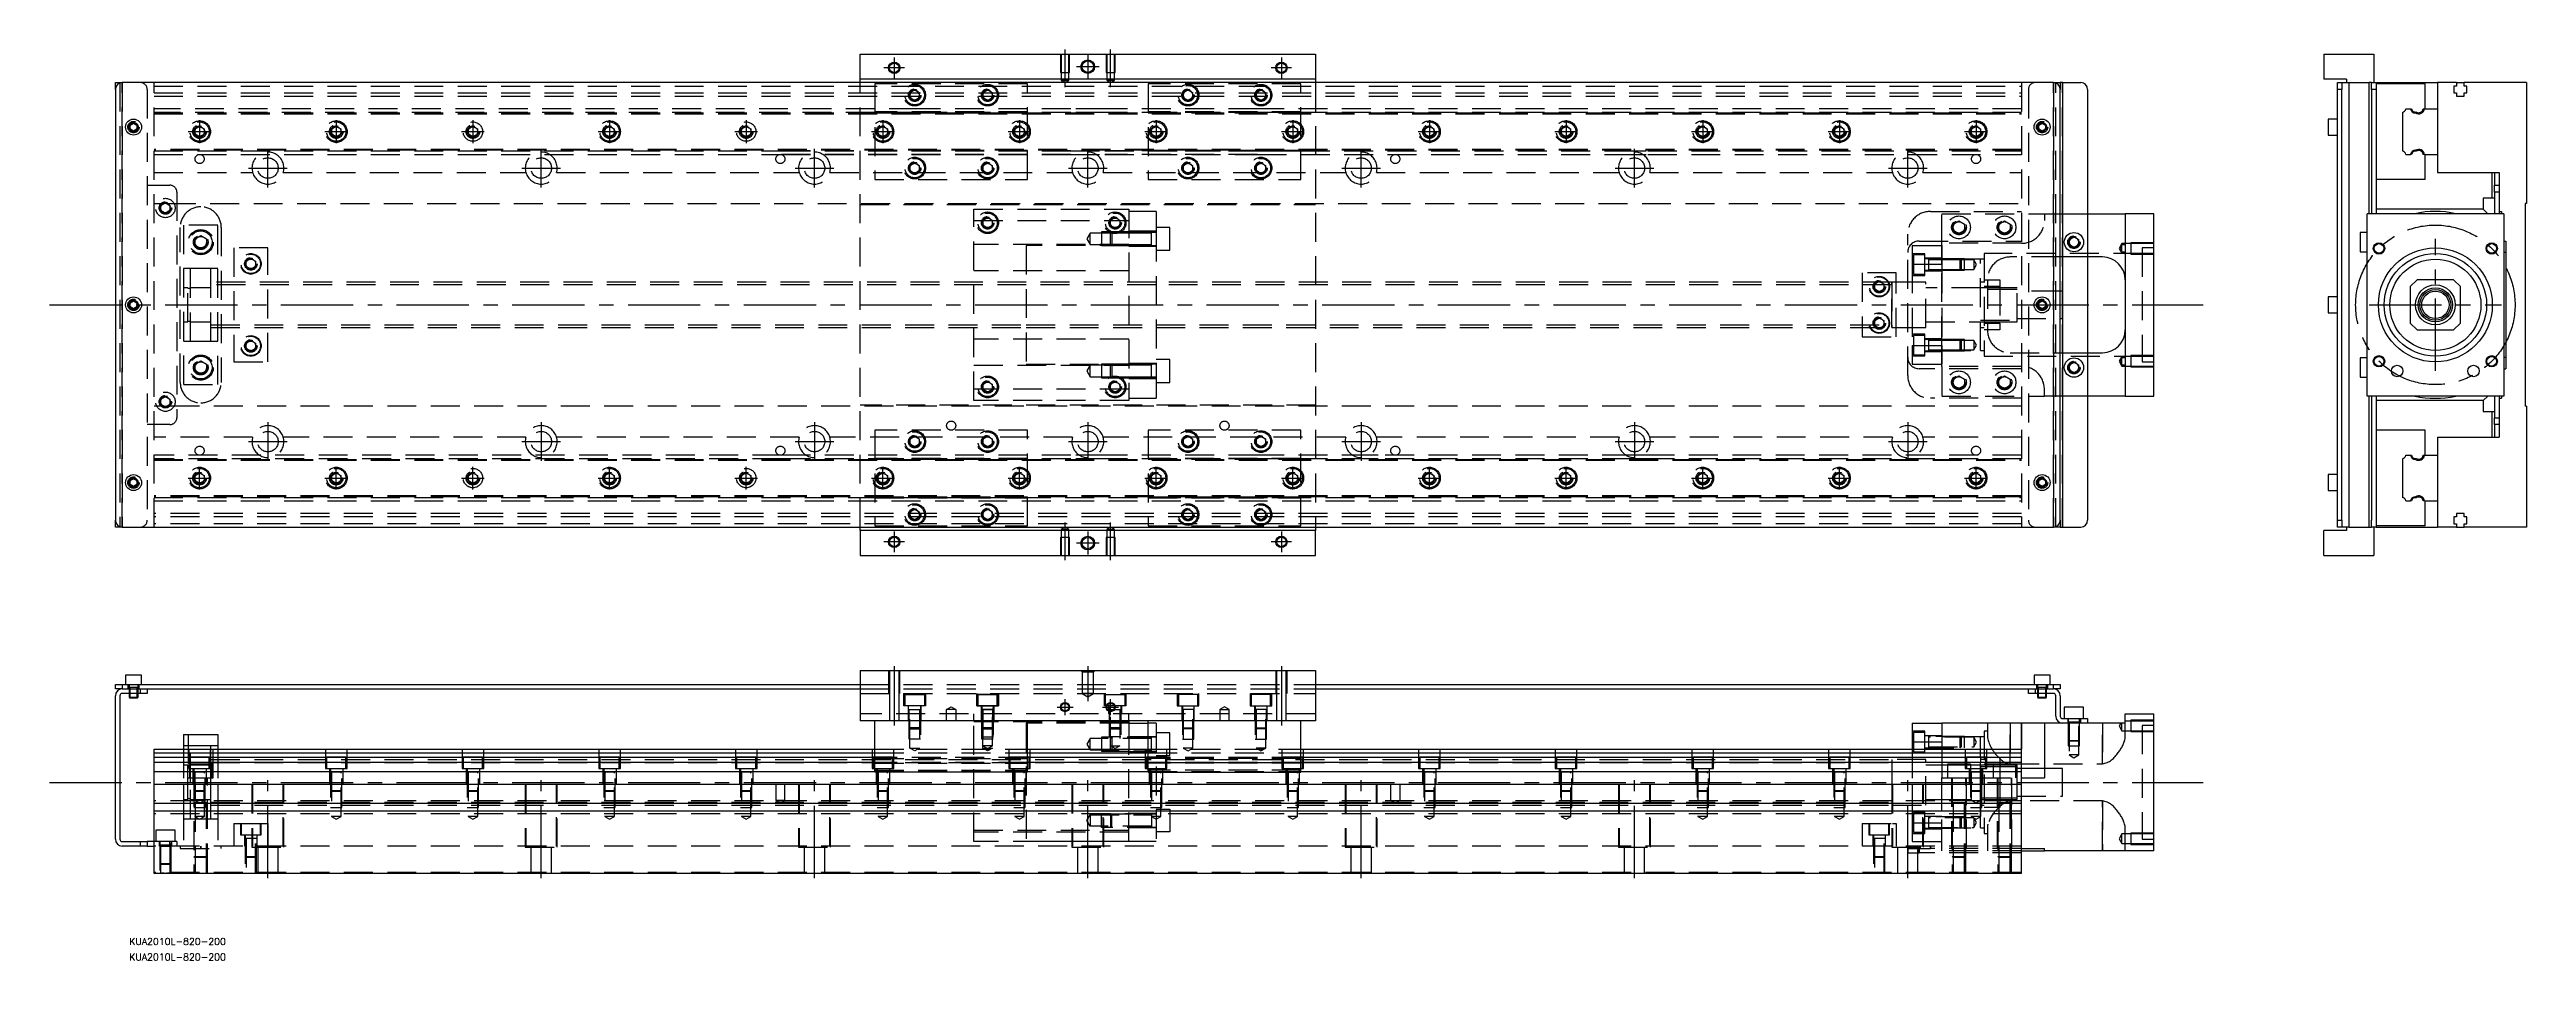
# Model space of a CAD drawing. Extents: x -29 to 1059, y -288 to 112.
import ezdxf

# ---------------------------------------------------------------- set-up
doc = ezdxf.new("R2010")
doc.units = 0
doc.linetypes.add('CENTER', pattern=[50.8, 31.75, -6.35, 6.35, -6.35])
doc.linetypes.add('DASHED', pattern=[19.05, 12.7, -6.35])
doc.layers.get('0').update_dxf_attribs({"linetype": 'CONTINUOUS'})
doc.layers.add('CENTER', color=1, linetype='CENTER')
doc.styles.get("Standard").update_dxf_attribs({"font": 'txt.shx', "height": 3, "bigfont": 'bigfont.shx'})

# ---------------------------------------------------------------- blocks, each defined once
blk = doc.blocks.new('*U2')
at = {"color": 7, "linetype": 'CONTINUOUS'}
blk.add_text('KUA2010L-820-200', height=3, dxfattribs=at).set_placement((6.1, -280.8))
blk = doc.blocks.new('*U3')
at = {"color": 7, "linetype": 'CONTINUOUS'}
blk.add_text('KUA2010L-820-200', height=3, dxfattribs=at).set_placement((6.1, -287.6))

msp = doc.modelspace()

# ---------------------------------------------------------------- linework, layer by layer
at = {"color": 7, "linetype": 'CONTINUOUS'}
for p, q in [((327, 99), (327, 110)), ((327, 110), (527, 110)), ((527, 110), (527, 99)), ((969.68, 110), (969.68, 99)), ((969.68, 110), (991.68, 110)), ((991.68, 110), (991.68, 97.5)), ((527, 99), (327, 99)), ((327, 97.5), (327, 99)), ((527, 99), (527, 97.5)), ((979.68, 99), (969.68, 99)), ((979.68, 99), (979.68, 97.5)), ((0, 94.5), (0, 97.5)), ((0, 97.5), (3, 97.5)), ((0, 94.5), (0, -94.5)), ((851, 97.5), (3, 97.5)), ((851, 97.5), (854, 97.5)), ((854, 97.5), (854, 94.5)), ((855, 97.5), (854, 97.5)), ((854, -94.5), (854, 94.5)), ((855, 97.5), (855, -97.5)), ((855, 97.5), (863, 97.5)), ((866, 94.5), (866, -94.5)), ((975.68, 97.5), (977.68, 97.5)), ((975.68, 94.5), (975.68, 97.5)), ((977.68, 94.5), (975.68, 94.5)), ((975.68, -94.5), (975.68, 94.5)), ((977.68, 97.5), (977.68, 94.5)), ((977.68, 97.5), (980.68, 97.5)), ((977.68, -94.5), (977.68, 94.5)), ((980.68, 97.5), (980.68, -97.5)), ((980.68, 97.5), (989.68, 97.5)), ((989.68, 40), (989.68, 97.5)), ((990.68, 97.5), (989.68, 97.5)), ((990.68, 97.5), (992.68, 97.5)), ((990.68, 94.5), (990.68, 97.5)), ((992.68, 94.5), (990.68, 94.5)), ((990.68, 94.5), (990.68, 40)), ((992.68, 97.5), (992.68, 94.5)), ((992.68, 97.5), (1019.68, 97.5)), ((1014.18, 97), (992.68, 97)), ((992.68, 94.5), (992.68, 40)), ((1014.18, 86), (1014.18, 97)), ((1019.68, 97.5), (1019.68, 86)), ((1027.98, 97.5), (1019.68, 97.5)), ((1027.98, 96), (1026.83, 96)), ((1026.83, 96), (1026.83, 93)), ((1026.83, 93), (1027.98, 93)), ((1027.98, 97.5), (1031.38, 97.5)), ((1027.98, 97.5), (1027.98, 96)), ((1027.98, 93), (1027.98, 91.5)), ((1027.98, 91.5), (1031.38, 91.5)), ((1031.38, 96), (1031.38, 97.5)), ((1058.68, 97.5), (1031.38, 97.5)), ((1032.53, 96), (1031.38, 96)), ((1031.38, 91.5), (1031.38, 93)), ((1031.38, 93), (1032.53, 93)), ((1032.53, 93), (1032.53, 96)), ((1058.68, 97.5), (1058.68, 44.5)), ((6.5, 78.866026), (8, 79.73205)), ((6.5, 77.133974), (6.5, 78.866026)), ((8, 76.26795), (6.5, 77.133974)), ((8, 79.73205), (9.5, 78.866026)), ((9.5, 77.133974), (8, 76.26795)), ((9.5, 78.866026), (9.5, 77.133974)), ((844.5, 78.866026), (846, 79.73205)), ((844.5, 77.133974), (844.5, 78.866026)), ((846, 76.26795), (844.5, 77.133974)), ((846, 79.73205), (847.5, 78.866026)), ((847.5, 77.133974), (846, 76.26795)), ((847.5, 78.866026), (847.5, 77.133974)), ((971.68, 81.5), (971.68, 78)), ((975.68, 81.5), (971.68, 81.5)), ((971.68, 78), (971.68, 74.5)), ((1004.18, 84.460392), (1004.18, 67.539608)), ((1005.719608, 86), (1007.80154, 86)), ((1007.80154, 86), (1008.20668, 86)), ((1013.357372, 86), (1013.861934, 86)), ((1013.861934, 86), (1019.68, 86)), ((1019.68, 86), (1019.68, 66)), ((1019.68, 86), (1019.68, 66)), ((971.68, 74.5), (975.68, 74.5)), ((1005.719608, 66), (1007.80154, 66)), ((1008.20668, 66), (1007.80154, 66)), ((1013.861934, 66), (1013.357372, 66)), ((1013.861934, 66), (1019.68, 66)), ((1014.18, 55), (1014.18, 66)), ((1019.68, 66), (1019.68, 58)), ((1014.18, 55), (992.68, 55)), ((1019.68, 58), (1046.68, 58)), ((1043.68, 46.75), (1043.68, 58)), ((1044.68, 58), (1044.68, 52.5)), ((1046.68, 58), (1046.68, 41)), ((1039.68, 46.75), (1039.68, 42.5)), ((1044.68, 46.75), (1039.68, 46.75)), ((1044.68, 52.5), (1046.68, 52.5)), ((1044.68, 49.5), (1044.68, 52.5)), ((1046.68, 49.5), (1044.68, 49.5)), ((1044.68, 49.5), (1044.68, 40)), ((1058.68, 44.5), (1058.18, 44.5)), ((1058.18, 44.5), (1058.18, -44.5)), ((866, 40), (882.5, 40)), ((882.5, 40), (882.5, -40)), ((895, 40), (882.5, 40)), ((895, -40), (895, 40)), ((988.68, -40), (988.68, 40)), ((1048.68, 40), (988.68, 40)), ((1039.68, 42), (992.68, 42)), ((1039.68, 42.5), (1039.68, 42)), ((1041.68, 40), (1039.68, 42)), ((1046.68, 41), (1047.68, 41)), ((1046.68, 41), (1046.68, 40)), ((1047.68, 41), (1047.68, 40)), ((1048.68, 40), (1048.68, -40)), ((858, 28.6547), (860, 29.809402)), ((858, 26.3453), (858, 28.6547)), ((860, 25.190598), (858, 26.3453)), ((860, 29.809402), (862, 28.6547)), ((862, 26.3453), (860, 25.190598)), ((862, 28.6547), (862, 26.3453)), ((985.68, 31.75), (985.68, 27.5)), ((988.68, 31.75), (985.68, 31.75)), ((985.68, 27.5), (985.68, 23.25)), ((985.68, 23.25), (988.68, 23.25)), ((1048.68, 28), (1049.68, 28)), ((1049.68, 23), (1048.68, 23)), ((1049.68, 28), (1049.68, -28)), ((872.5, 21), (866, 21)), ((1010.68, 11), (1007.68, 8)), ((1026.68, 11), (1010.68, 11)), ((1029.68, 8), (1026.68, 11)), ((6.5, 0.866026), (8, 1.73205)), ((6.5, -0.866026), (6.5, 0.866026)), ((8, 1.73205), (9.5, 0.866026)), ((9.5, 0.866026), (9.5, -0.866026)), ((844.5, 0.866026), (846, 1.73205)), ((844.5, -0.866026), (844.5, 0.866026)), ((846, 1.73205), (847.5, 0.866026)), ((847.5, 0.866026), (847.5, -0.866026)), ((971.68, 3.5), (971.68, 0)), ((975.68, 3.5), (971.68, 3.5)), ((1007.68, 8), (1007.68, -8)), ((1029.68, -8), (1029.68, 8)), ((8, -1.73205), (6.5, -0.866026)), ((9.5, -0.866026), (8, -1.73205)), ((846, -1.73205), (844.5, -0.866026)), ((847.5, -0.866026), (846, -1.73205)), ((971.68, 0), (971.68, -3.5)), ((971.68, -3.5), (975.68, -3.5)), ((1007.68, -8), (1010.68, -11)), ((1026.68, -11), (1029.68, -8)), ((866, -21), (872.5, -21)), ((1010.68, -11), (1026.68, -11)), ((858, -26.3453), (860, -25.190598)), ((858, -28.6547), (858, -26.3453)), ((860, -29.809402), (858, -28.6547)), ((860, -25.190598), (862, -26.3453)), ((862, -28.6547), (860, -29.809402)), ((862, -26.3453), (862, -28.6547)), ((985.68, -23.25), (985.68, -27.5)), ((988.68, -23.25), (985.68, -23.25)), ((985.68, -27.5), (985.68, -31.75)), ((985.68, -31.75), (988.68, -31.75)), ((1048.68, -23), (1049.68, -23)), ((1048.68, -28), (1049.68, -28)), ((882.5, -40), (866, -40)), ((882.5, -40), (895, -40)), ((1048.68, -40), (988.68, -40)), ((989.68, -97.5), (989.68, -40)), ((990.68, -40), (990.68, -94.5)), ((992.68, -40), (992.68, -94.5)), ((1039.68, -42), (992.68, -42)), ((1039.68, -42), (1041.68, -40)), ((1039.68, -42), (1039.68, -42.5)), ((1039.68, -42.5), (1039.68, -46.75)), ((1044.68, -40), (1044.68, -49.5)), ((1046.28, -39.999994), (1046.28, -40.000852)), ((1046.68, -40), (1046.68, -41)), ((1046.68, -41), (1046.68, -58)), ((1046.68, -41), (1047.68, -41)), ((1047.68, -40), (1047.68, -41)), ((1039.68, -46.75), (1044.68, -46.75)), ((1043.68, -58), (1043.68, -46.75)), ((1044.68, -49.5), (1046.68, -49.5)), ((1044.68, -52.5), (1044.68, -49.5)), ((1046.68, -52.5), (1044.68, -52.5)), ((1044.68, -52.5), (1044.68, -58)), ((1058.68, -44.5), (1058.18, -44.5)), ((1058.68, -44.5), (1058.68, -97.5)), ((1014.18, -55), (992.68, -55)), ((1014.18, -66), (1014.18, -55)), ((1019.68, -58), (1019.68, -66)), ((1019.68, -58), (1046.68, -58)), ((971.68, -74.5), (971.68, -78)), ((975.68, -74.5), (971.68, -74.5)), ((1004.18, -67.539608), (1004.18, -84.460392)), ((1005.719608, -66), (1007.80154, -66)), ((1007.80154, -66), (1008.20668, -66)), ((1013.357372, -66), (1013.861934, -66)), ((1013.861934, -66), (1019.68, -66)), ((1019.68, -66), (1019.68, -86)), ((1019.68, -66), (1019.68, -86)), ((6.5, -77.133974), (8, -76.26795)), ((6.5, -78.866026), (6.5, -77.133974)), ((8, -79.73205), (6.5, -78.866026)), ((8, -76.26795), (9.5, -77.133974)), ((9.5, -78.866026), (8, -79.73205)), ((9.5, -77.133974), (9.5, -78.866026)), ((844.5, -77.133974), (846, -76.26795)), ((844.5, -78.866026), (844.5, -77.133974)), ((846, -79.73205), (844.5, -78.866026)), ((846, -76.26795), (847.5, -77.133974)), ((847.5, -78.866026), (846, -79.73205)), ((847.5, -77.133974), (847.5, -78.866026)), ((971.68, -78), (971.68, -81.5)), ((971.68, -81.5), (975.68, -81.5)), ((1005.719608, -86), (1007.80154, -86)), ((1008.20668, -86), (1007.80154, -86)), ((1013.861934, -86), (1013.357372, -86)), ((1013.861934, -86), (1019.68, -86)), ((1014.18, -97), (1014.18, -86)), ((1019.68, -86), (1019.68, -97.5)), ((0, -97.5), (0, -94.5)), ((3, -97.5), (0, -97.5)), ((3, -97.5), (851, -97.5)), ((327, -99), (327, -97.5)), ((527, -97.5), (527, -99)), ((854, -97.5), (851, -97.5)), ((854, -94.5), (854, -97.5)), ((854, -97.5), (855, -97.5)), ((855, -97.5), (863, -97.5)), ((975.68, -94.5), (977.68, -94.5)), ((975.68, -97.5), (975.68, -94.5)), ((977.68, -97.5), (975.68, -97.5)), ((977.68, -94.5), (977.68, -97.5)), ((980.68, -97.5), (977.68, -97.5)), ((979.68, -97.5), (979.68, -99)), ((980.68, -97.5), (989.68, -97.5)), ((989.68, -97.5), (990.68, -97.5)), ((990.68, -97.5), (990.68, -94.5)), ((992.68, -97.5), (990.68, -97.5)), ((991.68, -97.5), (991.68, -110)), ((992.68, -94.5), (992.68, -97.5)), ((1014.18, -97), (992.68, -97)), ((992.68, -97.5), (1019.68, -97.5)), ((1027.98, -97.5), (1019.68, -97.5)), ((1027.98, -93), (1026.83, -93)), ((1026.83, -93), (1026.83, -96)), ((1026.83, -96), (1027.98, -96)), ((1031.38, -91.5), (1027.98, -91.5)), ((1027.98, -91.5), (1027.98, -93)), ((1027.98, -96), (1027.98, -97.5)), ((1027.98, -97.5), (1031.38, -97.5)), ((1031.38, -93), (1031.38, -91.5)), ((1032.53, -93), (1031.38, -93)), ((1031.38, -97.5), (1031.38, -96)), ((1031.38, -96), (1032.53, -96)), ((1058.68, -97.5), (1031.38, -97.5)), ((1032.53, -96), (1032.53, -93)), ((327, -99), (327, -110)), ((527, -99), (327, -99)), ((527, -110), (527, -99)), ((969.68, -110), (969.68, -99)), ((979.68, -99), (969.68, -99)), ((327, -110), (527, -110)), ((969.68, -110), (991.68, -110)), ((11.5, -162.49), (4.5, -162.49)), ((4.5, -162.49), (4.5, -166.49)), ((11.5, -166.49), (11.5, -162.49)), ((327, -160.49), (327, -182.49)), ((327, -160.49), (527, -160.49)), ((527, -160.49), (527, -182.49)), ((849.5, -162.49), (842.5, -162.49)), ((842.5, -162.49), (842.5, -166.49)), ((849.5, -166.49), (849.5, -162.49)), ((0, -168.49), (0, -166.49)), ((0, -166.49), (3, -166.49)), ((3, -168.49), (0, -168.49)), ((0, -234.49), (0, -171.49)), ((2, -171.49), (2, -234.49)), ((3, -166.49), (3, -168.49)), ((3, -166.49), (327, -166.49)), ((3, -168.49), (11, -168.49)), ((3, -168.49), (11, -168.49)), ((11, -170.49), (3, -170.49)), ((6, -170.49002), (6, -172.14)), ((6, -172.14), (10, -172.14)), ((6, -172.14), (6.35, -172.49)), ((6.35, -170.49002), (6.35, -172.49)), ((9.65, -172.49), (6.35, -172.49)), ((9.65, -172.49), (9.65, -170.49002)), ((9.65, -172.49), (10, -172.14)), ((10, -172.14), (10, -170.49002)), ((11, -168.49), (327, -168.49)), ((11, -170.49), (11, -168.49)), ((14, -170.49), (11, -170.49)), ((14, -168.49), (14, -170.49)), ((527, -166.49), (851, -166.49)), ((527, -168.49), (843, -168.49)), ((840, -170.49), (840, -168.49)), ((843, -170.49), (840, -170.49)), ((843, -168.49), (851, -168.49)), ((843, -168.49), (843, -170.49)), ((843, -168.49), (851, -168.49)), ((851, -170.49), (843, -170.49)), ((844, -170.49002), (844, -172.14)), ((844, -172.14), (848, -172.14)), ((844, -172.14), (844.35, -172.49)), ((844.35, -170.49002), (844.35, -172.49)), ((847.65, -172.49), (844.35, -172.49)), ((847.65, -172.49), (847.65, -170.49002)), ((847.65, -172.49), (848, -172.14)), ((848, -172.14), (848, -170.49002)), ((851, -168.49), (851, -166.49)), ((851, -166.49), (854, -166.49)), ((854, -168.49), (851, -168.49)), ((852, -180.49), (852, -171.49)), ((854, -166.49), (854, -168.49)), ((854, -171.49), (854, -180.49)), ((527, -182.49), (327, -182.49)), ((333.5, -204.99), (333.5, -182.49)), ((400.5, -204.99), (400.5, -182.49)), ((445, -182.49), (445, -194.99)), ((445, -183.49), (453.5, -183.49)), ((453.5, -204.99), (453.5, -182.49)), ((520.5, -204.99), (520.5, -182.49)), ((789, -183.49), (802, -183.49)), ((789, -183.49), (789, -191.70658)), ((802, -183.49), (802, -194.99)), ((837, -183.49), (802, -183.49)), ((837, -194.99), (837, -183.49)), ((847, -183.49), (837, -183.49)), ((847, -183.49), (847, -207.49)), ((855, -183.49), (847, -183.49)), ((855, -181.49), (863, -181.49)), ((863, -183.49), (855, -183.49)), ((864.25, -176.49), (855.75, -176.49)), ((855.75, -176.49), (855.75, -181.49)), ((863, -183.49), (863, -181.49)), ((863, -181.49), (866, -181.49)), ((866, -183.49), (863, -183.49)), ((864.25, -181.49), (864.25, -176.49)), ((866, -181.49), (866, -183.49)), ((882.5, -183.49), (866, -183.49)), ((882.5, -179.49), (895, -179.49)), ((882.5, -183.49), (882.5, -179.49)), ((895, -239.49), (895, -179.49)), ((17, -194.99), (333.5, -194.99)), ((17, -249.49), (17, -194.99)), ((30, -188.49), (45, -188.49)), ((30, -188.49), (30, -194.99)), ((45, -188.49), (45, -194.99)), ((400.5, -194.99), (453.5, -194.99)), ((520.5, -194.99), (837, -194.99)), ((789, -191.70658), (789, -194.99)), ((789, -191.70658), (802, -191.70658)), ((837, -249.49), (837, -194.99)), ((17, -196.529608), (333.5, -196.529608)), ((333.5, -198.61154), (17, -198.61154)), ((333.5, -200.826666), (17, -200.826666)), ((17, -204.671934), (333.5, -204.671934)), ((400.5, -204.99), (333.5, -204.99)), ((400.5, -196.529608), (453.5, -196.529608)), ((453.5, -198.61154), (400.5, -198.61154)), ((453.5, -200.826666), (400.5, -200.826666)), ((400.5, -204.671934), (453.5, -204.671934)), ((453.5, -204.99), (520.5, -204.99)), ((520.5, -196.529608), (837, -196.529608)), ((837, -198.61154), (520.5, -198.61154)), ((837, -200.826666), (520.5, -200.826666)), ((520.5, -204.671934), (837, -204.671934)), ((819, -201.989994), (819, -216.990006)), ((820.5, -202.74), (819, -202.74)), ((821.25, -202.74), (820.5, -202.74)), ((824.5, -202.74), (821.25, -202.74)), ((827.5, -202.74), (824.5, -202.74)), ((834.5, -202.74), (827.5, -202.74)), ((835, -202.74), (834.5, -202.74)), ((837, -210.49), (17, -210.49)), ((819, -209.49), (819, -216.990006)), ((819, -216.24), (835, -216.24)), ((837, -207.49), (847, -207.49)), ((837, -218.79), (17, -218.79)), ((837, -222.19), (17, -222.19)), ((3, -235.49), (11, -235.49)), ((11, -237.49), (3, -237.49)), ((11, -237.49), (11, -235.49)), ((11, -235.49), (14, -235.49)), ((14, -237.49), (11, -237.49)), ((14, -235.49), (14, -237.49)), ((17, -235.49), (14, -235.49)), ((14, -237.49), (17, -237.49)), ((837, -238.49), (847, -238.49)), ((847, -239.49), (847, -238.49)), ((837, -249.49), (17, -249.49)), ((837, -239.49), (847, -239.49)), ((895, -239.49), (847, -239.49))]:
    msp.add_line(p, q, dxfattribs=at)
at = {"color": 3, "linetype": 'DASHED'}
for p, q in [((415.000006, 110), (415.000006, 102)), ((415.35, 110), (415.35, 102)), ((418.65, 102), (418.65, 110)), ((418.999994, 102), (418.999994, 110)), ((435.000006, 110), (435.000006, 102)), ((435.35, 110), (435.35, 102)), ((438.65, 102), (438.65, 110)), ((438.999994, 102), (438.999994, 110)), ((415.000006, 102), (418.999994, 102)), ((415.35, 102), (415.35, 98.5)), ((418.65, 98.5), (415.35, 98.5)), ((415.35, 98.5), (417, 97.547372)), ((417, 97.547372), (418.65, 98.5)), ((418.65, 98.5), (418.65, 102)), ((435.000006, 102), (438.999994, 102)), ((435.35, 102), (435.35, 98.5)), ((438.65, 98.5), (435.35, 98.5)), ((435.35, 98.5), (437, 97.547372)), ((437, 97.547372), (438.65, 98.5)), ((438.65, 98.5), (438.65, 102)), ((2, 97.5), (2, -97.5)), ((3, 97.5), (3, -97.5)), ((3, -97.5), (3, 97.5)), ((3, -97.5), (3, 97.5)), ((3, 97.5), (3, -97.5)), ((14, 94.5), (14, -94.5)), ((17, -97.5), (17, 97.5)), ((17, 96), (837, 96)), ((17, 93), (837, 93)), ((17, 91.5), (837, 91.5)), ((327, -97.5), (327, 97.5)), ((400.5, 97), (333.5, 97)), ((333.5, 97), (333.5, 55)), ((348.5, 92), (348.512884, 92.253488)), ((349, 93.1547), (351, 94.309402)), ((349, 90.8453), (349, 93.1547)), ((351, 89.690598), (349, 90.8453)), ((351, 94.309402), (353, 93.1547)), ((353, 90.8453), (351, 89.690598)), ((353, 93.1547), (353, 90.8453)), ((380.5, 92), (380.518502, 92.303588)), ((381, 93.1547), (383, 94.309402)), ((381, 90.8453), (381, 93.1547)), ((383, 89.690598), (381, 90.8453)), ((383, 94.309402), (385, 93.1547)), ((385, 90.8453), (383, 89.690598)), ((385, 93.1547), (385, 90.8453)), ((400.5, 55), (400.5, 97)), ((520.5, 97), (453.5, 97)), ((453.5, 97), (453.5, 55)), ((469, 93.1547), (471, 94.309402)), ((469, 90.8453), (469, 93.1547)), ((471, 89.690598), (469, 90.8453)), ((471, 94.309402), (473, 93.1547)), ((473, 90.8453), (471, 89.690598)), ((473, 93.1547), (473, 90.8453)), ((473.483582, 92.286038), (473.5, 92)), ((501, 93.1547), (503, 94.309402)), ((501, 90.8453), (501, 93.1547)), ((503, 89.690598), (501, 90.8453)), ((503, 94.309402), (505, 93.1547)), ((505, 90.8453), (503, 89.690598)), ((505, 93.1547), (505, 90.8453)), ((505.483582, 92.286038), (505.5, 92)), ((520.5, 55), (520.5, 97)), ((527, 97.5), (527, -97.5)), ((837, 97.5), (837, -97.5)), ((840, 94.5), (840, -94.5)), ((851, -97.5), (851, 97.5)), ((851, 97.5), (851, -97.5)), ((852, -97.5), (852, 97.5)), ((855, -97.5), (855, 97.5)), ((9.973226, 78.326156), (10, 78)), ((352.5, 86), (17, 86)), ((352.5, 84.460392), (17, 84.460392)), ((17, 84.204452), (837, 84.204452)), ((17, 84.2), (837, 84.2)), ((17, 83.8), (837, 83.8)), ((35, 77.1547), (37, 78.309402)), ((35, 74.8453), (35, 77.1547)), ((37, 78.309402), (39, 77.1547)), ((39, 77.1547), (39, 74.8453)), ((39.483582, 76.286038), (39.5, 76)), ((94.5, 76), (94.518502, 76.303588)), ((95, 77.1547), (97, 78.309402)), ((95, 74.8453), (95, 77.1547)), ((97, 78.309402), (99, 77.1547)), ((99, 77.1547), (99, 74.8453)), ((154.5, 76), (154.518502, 76.303588)), ((155, 77.1547), (157, 78.309402)), ((155, 74.8453), (155, 77.1547)), ((157, 78.309402), (159, 77.1547)), ((159, 77.1547), (159, 74.8453)), ((215, 77.1547), (217, 78.309402)), ((215, 74.8453), (215, 77.1547)), ((217, 78.309402), (219, 77.1547)), ((219, 77.1547), (219, 74.8453)), ((219.483582, 76.286038), (219.5, 76)), ((274.5, 76), (274.518502, 76.303588)), ((275, 77.1547), (277, 78.309402)), ((275, 74.8453), (275, 77.1547)), ((277, 78.309402), (279, 77.1547)), ((279, 77.1547), (279, 74.8453)), ((400.5, 84.643014), (333.5, 84.643014)), ((333.5, 84.6), (400.5, 84.6)), ((333.5, 84.3), (400.5, 84.3)), ((335, 77.1547), (337, 78.309402)), ((335, 74.8453), (335, 77.1547)), ((337, 78.309402), (339, 77.1547)), ((339, 77.1547), (339, 74.8453)), ((339.483582, 76.286038), (339.5, 76)), ((419.5, 86), (352.5, 86)), ((419.5, 86), (352.5, 86)), ((419.5, 84.460392), (352.5, 84.460392)), ((419.5, 84.460392), (352.5, 84.460392)), ((395, 77.1547), (397, 78.309402)), ((395, 74.8453), (395, 77.1547)), ((397, 78.309402), (399, 77.1547)), ((399, 77.1547), (399, 74.8453)), ((399.483582, 76.286038), (399.5, 76)), ((434.5, 86), (419.5, 86)), ((434.5, 84.460392), (419.5, 84.460392)), ((501.5, 86), (434.5, 86)), ((501.5, 86), (434.5, 86)), ((501.5, 84.460392), (434.5, 84.460392)), ((501.5, 84.460392), (434.5, 84.460392)), ((520.5, 84.643014), (453.5, 84.643014)), ((453.5, 84.6), (520.5, 84.6)), ((453.5, 84.3), (520.5, 84.3)), ((455, 77.1547), (457, 78.309402)), ((455, 74.8453), (455, 77.1547)), ((457, 78.309402), (459, 77.1547)), ((459, 77.1547), (459, 74.8453)), ((459.483582, 76.286038), (459.5, 76)), ((837, 86), (501.5, 86)), ((837, 84.460392), (501.5, 84.460392)), ((514.5, 76), (514.512884, 76.253488)), ((515, 77.1547), (517, 78.309402)), ((515, 74.8453), (515, 77.1547)), ((517, 78.309402), (519, 77.1547)), ((519, 77.1547), (519, 74.8453)), ((574.5, 76), (574.512884, 76.253488)), ((575, 77.1547), (577, 78.309402)), ((575, 74.8453), (575, 77.1547)), ((577, 78.309402), (579, 77.1547)), ((579, 77.1547), (579, 74.8453)), ((634.5, 76), (634.512884, 76.253488)), ((635, 77.1547), (637, 78.309402)), ((635, 74.8453), (635, 77.1547)), ((637, 78.309402), (639, 77.1547)), ((639, 77.1547), (639, 74.8453)), ((694.5, 76), (694.512884, 76.253488)), ((695, 77.1547), (697, 78.309402)), ((695, 74.8453), (695, 77.1547)), ((697, 78.309402), (699, 77.1547)), ((699, 77.1547), (699, 74.8453)), ((755, 77.1547), (757, 78.309402)), ((755, 74.8453), (755, 77.1547)), ((757, 78.309402), (759, 77.1547)), ((759, 77.1547), (759, 74.8453)), ((759.483582, 76.286038), (759.5, 76)), ((814.5, 76), (814.518502, 76.303588)), ((815, 77.1547), (817, 78.309402)), ((815, 74.8453), (815, 77.1547)), ((817, 78.309402), (819, 77.1547)), ((819, 77.1547), (819, 74.8453)), ((844, 78), (844.030168, 78.346066)), ((837, 68.2), (17, 68.2)), ((837, 67.8), (17, 67.8)), ((837, 67.795548), (17, 67.795548)), ((17, 67.539608), (292.5, 67.539608)), ((17, 66), (292.5, 66)), ((37, 73.690598), (35, 74.8453)), ((39, 74.8453), (37, 73.690598)), ((97, 73.690598), (95, 74.8453)), ((99, 74.8453), (97, 73.690598)), ((157, 73.690598), (155, 74.8453)), ((159, 74.8453), (157, 73.690598)), ((217, 73.690598), (215, 74.8453)), ((219, 74.8453), (217, 73.690598)), ((277, 73.690598), (275, 74.8453)), ((279, 74.8453), (277, 73.690598)), ((419.5, 67.539608), (292.5, 67.539608)), ((292.5, 67.539608), (419.5, 67.539608)), ((419.5, 66), (292.5, 66)), ((292.5, 66), (419.5, 66)), ((400.5, 67.7), (333.5, 67.7)), ((400.5, 67.4), (333.5, 67.4)), ((400.5, 67.356986), (333.5, 67.356986)), ((337, 73.690598), (335, 74.8453)), ((339, 74.8453), (337, 73.690598)), ((397, 73.690598), (395, 74.8453)), ((399, 74.8453), (397, 73.690598)), ((419.5, 67.539608), (434.5, 67.539608)), ((419.5, 66), (434.5, 66)), ((501.5, 67.539608), (434.5, 67.539608)), ((434.5, 67.539608), (501.5, 67.539608)), ((501.5, 66), (434.5, 66)), ((434.5, 66), (501.5, 66)), ((520.5, 67.7), (453.5, 67.7)), ((520.5, 67.4), (453.5, 67.4)), ((520.5, 67.356986), (453.5, 67.356986)), ((457, 73.690598), (455, 74.8453)), ((459, 74.8453), (457, 73.690598)), ((501.5, 67.539608), (837, 67.539608)), ((501.5, 66), (837, 66)), ((517, 73.690598), (515, 74.8453)), ((519, 74.8453), (517, 73.690598)), ((539.5, 67.539608), (554.5, 67.539608)), ((539.5, 66), (554.5, 66)), ((577, 73.690598), (575, 74.8453)), ((579, 74.8453), (577, 73.690598)), ((637, 73.690598), (635, 74.8453)), ((639, 74.8453), (637, 73.690598)), ((659.5, 67.539608), (674.5, 67.539608)), ((659.5, 66), (674.5, 66)), ((697, 73.690598), (695, 74.8453)), ((699, 74.8453), (697, 73.690598)), ((757, 73.690598), (755, 74.8453)), ((759, 74.8453), (757, 73.690598)), ((817, 73.690598), (815, 74.8453)), ((819, 74.8453), (817, 73.690598)), ((17, 58), (60.291796, 58)), ((73.708204, 58), (180.291796, 58)), ((193.708204, 58), (300.291796, 58)), ((313.708204, 58), (420.291796, 58)), ((333.5, 55), (400.5, 55)), ((349, 61.1547), (351, 62.309402)), ((349, 58.8453), (349, 61.1547)), ((351, 57.690598), (349, 58.8453)), ((351, 62.309402), (353, 61.1547)), ((353, 58.8453), (351, 57.690598)), ((353, 61.1547), (353, 58.8453)), ((353.483582, 60.286038), (353.5, 60)), ((381, 61.1547), (383, 62.309402)), ((381, 58.8453), (381, 61.1547)), ((383, 57.690598), (381, 58.8453)), ((383, 62.309402), (385, 61.1547)), ((385, 58.8453), (383, 57.690598)), ((385, 61.1547), (385, 58.8453)), ((385.483582, 60.286038), (385.5, 60)), ((433.708204, 58), (540.291796, 58)), ((453.5, 55), (520.5, 55)), ((469, 61.1547), (471, 62.309402)), ((469, 58.8453), (469, 61.1547)), ((471, 57.690598), (469, 58.8453)), ((471, 62.309402), (473, 61.1547)), ((473, 58.8453), (471, 57.690598)), ((473, 61.1547), (473, 58.8453)), ((473.483582, 60.286038), (473.5, 60)), ((501, 61.1547), (503, 62.309402)), ((501, 58.8453), (501, 61.1547)), ((503, 57.690598), (501, 58.8453)), ((503, 62.309402), (505, 61.1547)), ((505, 58.8453), (503, 57.690598)), ((505, 61.1547), (505, 58.8453)), ((505.483582, 60.286038), (505.5, 60)), ((553.708204, 58), (660.291796, 58)), ((673.708204, 58), (780.291796, 58)), ((793.708204, 58), (837, 58)), ((14, 52.5), (24, 52.5)), ((17, 44.5), (21.359688, 44.5)), ((20, 43.6547), (22, 44.809402)), ((20, 41.3453), (20, 43.6547)), ((22, 44.809402), (24, 43.6547)), ((22.640312, 44.5), (837, 44.5)), ((24, 43.6547), (24, 41.3453)), ((27, 49.5), (27, -49.5)), ((327, 44), (527, 44)), ((22, 40.190598), (20, 41.3453)), ((24, 41.3453), (22, 40.190598)), ((24.483582, 42.786038), (24.5, 42.5)), ((28.5, -34), (28.5, 34)), ((45, 35), (30, 35)), ((30, 35), (30, -35)), ((45, -35), (45, 35)), ((46.5, 34), (46.5, -34)), ((377, 42), (445, 42)), ((377, -42), (377, 42)), ((377, 37), (445, 37)), ((380.5, 36), (380.512884, 36.253488)), ((381, 37.1547), (383, 38.309402)), ((381, 34.8453), (381, 37.1547)), ((383, 33.690598), (381, 34.8453)), ((383, 38.309402), (385, 37.1547)), ((385, 34.8453), (383, 33.690598)), ((385, 37.1547), (385, 34.8453)), ((437, 37.1547), (439, 38.309402)), ((437, 34.8453), (437, 37.1547)), ((439, 33.690598), (437, 34.8453)), ((439, 38.309402), (441, 37.1547)), ((441, 34.8453), (439, 33.690598)), ((441, 37.1547), (441, 34.8453)), ((441.483582, 36.286038), (441.5, 36)), ((445, 42), (445, -42)), ((457, 41), (445, 41)), ((457, 41), (457, 31.701734)), ((463, 34.011852), (457, 34.011852)), ((463, 24.011852), (463, 34.011852)), ((797, 41), (837, 41)), ((802, 27), (802, 40)), ((802, 40), (847, 40)), ((806.5, 34), (806.520026, 34.346056)), ((807, 35.443376), (809.5, 36.886752)), ((807, 32.556624), (807, 35.443376)), ((809.5, 36.886752), (812, 35.443376)), ((812, 35.443376), (812, 32.556624)), ((826.5, 34), (826.520026, 34.346056)), ((827, 35.443376), (829.5, 36.886752)), ((827, 32.556624), (827, 35.443376)), ((829.5, 36.886752), (832, 35.443376)), ((832, 35.443376), (832, 32.556624)), ((847, 40), (847, 37)), ((847, 40), (854, 40)), ((854, 40), (866, 40)), ((34.5, 27.5), (34.520026, 27.846056)), ((35, 28.943376), (37.5, 30.386752)), ((35, 26.056624), (35, 28.943376)), ((37.5, 24.613248), (35, 26.056624)), ((37.5, 30.386752), (40, 28.943376)), ((40, 26.056624), (37.5, 24.613248)), ((40, 28.943376), (40, 26.056624)), ((67, 25), (52, 25)), ((52, 25), (52, -25)), ((67, -25), (67, 25)), ((445, 26.5), (377, 26.5)), ((400, 26), (400, -26)), ((445, 26), (400, 26)), ((428, 31.511852), (426.556624, 29.011852)), ((426.556624, 29.011852), (428, 26.511852)), ((428, 26.511852), (428, 31.511852)), ((433, 31.511852), (428, 31.511852)), ((428, 26.511852), (433, 26.511852)), ((433, 32.011846), (433, 26.011856)), ((437.49998, 32.011846), (433, 32.011846)), ((436.99998, 31.511852), (433, 31.511852)), ((433, 26.511852), (436.99998, 26.511852)), ((433, 26.011856), (437.49998, 26.011856)), ((437.5, 32.011852), (437, 31.511852)), ((437, 26.511852), (437, 31.511852)), ((445, 31.511852), (437, 31.511852)), ((445, 31.511852), (437, 31.511852)), ((437, 26.511852), (445, 26.511852)), ((437, 26.511852), (445, 26.511852)), ((437, 26.511852), (437.5, 26.011852)), ((437.5, 32.011852), (437.5, 26.011852)), ((445, 32.011852), (437.5, 32.011852)), ((445, 32.011846), (437.5, 32.011846)), ((437.5, 26.011856), (445, 26.011856)), ((437.5, 26.011852), (445, 26.011852)), ((457, 32.261852), (445, 32.261852)), ((457, 31.701734), (445, 31.701734)), ((445, 25.761852), (457, 25.761852)), ((455.005, 32.011852), (445.00002, 32.011852)), ((455, 31.511852), (445.00002, 31.511852)), ((445.00002, 26.511852), (455, 26.511852)), ((445.00002, 26.011852), (455.005, 26.011852)), ((457, 32.011852), (454.995, 32.011852)), ((454.995, 26.011852), (457, 26.011852)), ((455, 26.011846), (455, 32.011856)), ((457, 31.701734), (457, -31.701734)), ((457, 24.011852), (463, 24.011852)), ((787, -31), (787, 31)), ((789, 26), (802, 26)), ((789, 26), (789, 17.78342)), ((794.5, 22.42767), (789, 22.42767)), ((789.5, 21.92767), (789.5, 13.42767)), ((794.5, 21.92767), (789.5, 21.92767)), ((792, 28), (837, 28)), ((794.5, 12.92767), (794.5, 22.42767)), ((837, 27), (802, 27)), ((802, 17.78342), (802, 27)), ((802, 26), (802, 17.78342)), ((809.5, 31.113248), (807, 32.556624)), ((812, 32.556624), (809.5, 31.113248)), ((820.5, 22.5), (820.5, -22.5)), ((890, 22.5), (820.5, 22.5)), ((829.5, 31.113248), (827, 32.556624)), ((832, 32.556624), (829.5, 31.113248)), ((862.483582, 27.786038), (862.5, 27.5)), ((881, 26.848738), (879.787564, 24.748738)), ((879.787564, 24.748738), (881, 22.648738)), ((880.516436, 24.911344), (880.560666, 25.226886)), ((880.560666, 25.226886), (880.663852, 25.611128)), ((880.663852, 25.611128), (880.802956, 25.985522)), ((880.802956, 25.985522), (881, 26.435254)), ((881, 26.435254), (881, 26.848738)), ((885, 26.848738), (881, 26.848738)), ((881, 23.06222), (881, 26.435794)), ((881, 26.435254), (882.5, 26.435254)), ((881, 22.648738), (881, 23.06222)), ((882.5, 23.06222), (881, 23.06222)), ((881, 22.648738), (885, 22.648738)), ((885, 27.248732), (885, 22.248742)), ((895, 27.248732), (885, 27.248732)), ((895, 26.848738), (885, 26.848738)), ((885, 22.648738), (895, 22.648738)), ((885, 22.248742), (895, 22.248742)), ((890, 25), (890, -25)), ((895, 25), (890, 25)), ((33, 16), (30, 16)), ((33, -16), (33, 16)), ((42, 16), (33, 16)), ((42, 16), (33, 16)), ((42, -16), (42, 16)), ((45, 16), (42, 16)), ((57, 18), (57.012884, 18.253488)), ((57.5, 19.1547), (59.5, 20.309402)), ((57.5, 16.8453), (57.5, 19.1547)), ((59.5, 15.690598), (57.5, 16.8453)), ((59.5, 20.309402), (61.5, 19.1547)), ((61.5, 16.8453), (59.5, 15.690598)), ((61.5, 19.1547), (61.5, 16.8453)), ((445, 15), (377, 15)), ((782, 14), (767, 14)), ((767, 14), (767, -14)), ((782, -14), (782, 14)), ((789, 17.78342), (789, -17.78342)), ((789, 17.78342), (802, 17.78342)), ((789, 12.92767), (794.5, 12.92767)), ((789.5, 13.42767), (794.5, 13.42767)), ((802, 20.42767), (794.5, 20.42767)), ((796.105, 20.17767), (794.5, 20.17767)), ((794.5, 15.17767), (796.105, 15.17767)), ((794.5, 14.92767), (802, 14.92767)), ((801.99998, 20.17767), (796.095, 20.17767)), ((796.095, 15.17767), (801.99998, 15.17767)), ((796.1, 20.177674), (796.1, 15.177664)), ((796.1, 20.17767), (796.1, 19.92022)), ((796.1, 19.920202), (796.1, 20.17767)), ((801.99998, 19.77767), (796.1, 19.77767)), ((796.1, 15.57767), (801.99998, 15.57767)), ((796.1, 15.17767), (796.1, 15.435118)), ((796.1, 15.435068), (796.1, 15.17767)), ((810.1, 20.17767), (802, 20.17767)), ((810.1, 20.177664), (802, 20.177664)), ((819, 20), (802, 20)), ((819, 20), (802, 20)), ((810.5, 19.77767), (802, 19.77767)), ((810.5, 19.77767), (802, 19.77767)), ((802, 17.78342), (802, -17.78342)), ((802, -17.78342), (802, 17.78342)), ((802, 15.57767), (810.5, 15.57767)), ((802, 15.57767), (810.5, 15.57767)), ((802, 15.177674), (810.1, 15.177674)), ((802, 15.17767), (810.1, 15.17767)), ((810.1, 15.17767), (810.1, 20.17767)), ((810.5, 19.77767), (810.1, 20.17767)), ((810.1, 15.17767), (810.5, 15.57767)), ((812, 20.177664), (810.10002, 20.177664)), ((810.10002, 15.177674), (812, 15.177674)), ((810.5, 19.77767), (810.5, 15.57767)), ((812, 19.77767), (810.50002, 19.77767)), ((810.50002, 15.57767), (812, 15.57767)), ((812, 15.177674), (812, 20.177664)), ((816, 19.77767), (812, 19.77767)), ((812, 15.57767), (816, 15.57767)), ((816, 19.77767), (816, 15.57767)), ((817.212436, 17.67767), (816, 19.77767)), ((816, 15.57767), (817.212436, 17.67767)), ((819, -20), (819, 20)), ((820.5, 20), (819, 20)), ((820.5, 11), (827.5, 11)), ((822, 11), (822, -11)), ((827.5, 11), (827.5, 8)), ((854, 21), (832, 21)), ((866, 21), (854, 21)), ((6, 0), (6.030168, 0.346066)), ((31.85, 7.5), (30, 7.5)), ((31.85, -7.5), (31.85, 7.5)), ((33, 7.15), (31.85, 7.15)), ((42, 7.5), (33, 7.5)), ((42, 7.5), (33, 7.5)), ((399.99998, 10), (42, 10)), ((399.99998, 8.75), (42, 8.75)), ((457, 10), (400, 10)), ((457, 9.999994), (400, 9.999994)), ((457, 8.75), (400, 8.75)), ((457, 8.75), (400, 8.75)), ((780.005, 10), (457.00002, 10)), ((780, 8.75), (457.00002, 8.75)), ((772, 8), (772.018502, 8.303588)), ((772.5, 9.1547), (774.5, 10.309402)), ((772.5, 6.8453), (772.5, 9.1547)), ((774.5, 5.690598), (772.5, 6.8453)), ((774.5, 10.309402), (776.5, 9.1547)), ((776.5, 6.8453), (774.5, 5.690598)), ((776.5, 9.1547), (776.5, 6.8453)), ((789, 10), (779.995, 10)), ((780, 10.000006), (780, -10.000006)), ((780, 10.000006), (780, -10.000006)), ((780, -10), (780, 10)), ((780, 10), (780, 8.95213)), ((795, 10), (789, 10)), ((795, 10), (789, 10)), ((795, -10), (795, 10)), ((795, -10), (795, 10)), ((819.005, 7.5), (795, 7.5)), ((818.995, 7.5), (795, 7.5)), ((827.5, 7.5), (818.995, 7.5)), ((819.005, 7.5), (818.995, 7.5)), ((820.5, 10), (819, 10)), ((835, 6.75), (819, 6.75)), ((827.5, 7.5), (819.005, 7.5)), ((827.5, 8), (820.5, 8)), ((827.5, 8), (827.5, -8)), ((835, 7.5), (827.5, 7.5)), ((835, -7.5), (835, 7.5)), ((854, 6), (835, 6)), ((847.973226, 0.326156), (848, 0)), ((855, 6), (854, 6)), ((855, -6), (855, 6)), ((30, -7.5), (31.85, -7.5)), ((31.85, -7.15), (33, -7.15)), ((33, -7.5), (42, -7.5)), ((33, -7.5), (42, -7.5)), ((42, -8.75), (399.99998, -8.75)), ((42, -10), (399.99998, -10)), ((400, -8.75), (457, -8.75)), ((400, -8.75), (457, -8.75)), ((400, -9.999994), (457, -9.999994)), ((400, -10), (457, -10)), ((457.00002, -8.75), (780, -8.75)), ((457.00002, -10), (780.005, -10)), ((772, -8), (772.018502, -7.696412)), ((772.5, -6.8453), (774.5, -5.690598)), ((772.5, -9.1547), (772.5, -6.8453)), ((774.5, -10.309402), (772.5, -9.1547)), ((774.5, -5.690598), (776.5, -6.8453)), ((776.5, -9.1547), (774.5, -10.309402)), ((776.5, -6.8453), (776.5, -9.1547)), ((779.995, -10), (789, -10)), ((780, -8.95261), (780, -10)), ((789, -10), (795, -10)), ((789, -10), (795, -10)), ((795, -7.5), (819.005, -7.5)), ((795, -7.5), (818.995, -7.5)), ((818.995, -7.5), (827.5, -7.5)), ((818.995, -7.5), (819.005, -7.5)), ((819, -6.75), (835, -6.75)), ((819, -10), (820.5, -10)), ((819.005, -7.5), (827.5, -7.5)), ((820.5, -8), (827.5, -8)), ((827.5, -7.5), (835, -7.5)), ((827.5, -8), (827.5, -11)), ((835, -6), (854, -6)), ((854, -6), (855, -6)), ((30, -16), (33, -16)), ((33, -16), (42, -16)), ((33, -16), (42, -16)), ((42, -16), (45, -16)), ((57.5, -16.8453), (59.5, -15.690598)), ((57.5, -19.1547), (57.5, -16.8453)), ((59.5, -20.309402), (57.5, -19.1547)), ((59.5, -15.690598), (61.5, -16.8453)), ((61.5, -19.1547), (59.5, -20.309402)), ((61.5, -16.8453), (61.5, -19.1547)), ((61.983582, -17.713962), (62, -18)), ((445, -15), (377, -15)), ((767, -14), (782, -14)), ((794.5, -12.92767), (789, -12.92767)), ((789, -17.78342), (802, -17.78342)), ((789, -17.78342), (789, -26)), ((789.5, -13.42767), (789.5, -21.92767)), ((794.5, -13.42767), (789.5, -13.42767)), ((794.5, -22.42767), (794.5, -12.92767)), ((802, -14.92767), (794.5, -14.92767)), ((796.105, -15.17767), (794.5, -15.17767)), ((794.5, -20.17767), (796.105, -20.17767)), ((794.5, -20.42767), (802, -20.42767)), ((801.99998, -15.17767), (796.095, -15.17767)), ((796.095, -20.17767), (801.99998, -20.17767)), ((796.1, -15.177664), (796.1, -20.177674)), ((796.1, -15.177664), (796.1, -20.177674)), ((796.1, -15.17767), (796.1, -15.435118)), ((796.1, -15.435136), (796.1, -15.17767)), ((801.99998, -15.57767), (796.1, -15.57767)), ((796.1, -19.77767), (801.99998, -19.77767)), ((796.1, -20.17767), (796.1, -19.92022)), ((796.1, -19.920272), (796.1, -20.17767)), ((810.1, -15.17767), (802, -15.17767)), ((810.1, -15.177674), (802, -15.177674)), ((810.5, -15.57767), (802, -15.57767)), ((810.5, -15.57767), (802, -15.57767)), ((802, -17.78342), (802, -26)), ((802, -27), (802, -17.78342)), ((802, -19.77767), (810.5, -19.77767)), ((802, -19.77767), (810.5, -19.77767)), ((802, -20), (819, -20)), ((802, -20), (819, -20)), ((802, -20.177664), (810.1, -20.177664)), ((802, -20.17767), (810.1, -20.17767)), ((810.1, -20.17767), (810.1, -15.17767)), ((810.5, -15.57767), (810.1, -15.17767)), ((810.1, -20.17767), (810.5, -19.77767)), ((812, -15.177674), (810.10002, -15.177674)), ((810.10002, -20.177664), (812, -20.177664)), ((810.5, -15.57767), (810.5, -19.77767)), ((812, -15.57767), (810.50002, -15.57767)), ((810.50002, -19.77767), (812, -19.77767)), ((812, -20.177664), (812, -15.177674)), ((816, -15.57767), (812, -15.57767)), ((812, -19.77767), (816, -19.77767)), ((816, -15.57767), (816, -19.77767)), ((817.212436, -17.67767), (816, -15.57767)), ((816, -19.77767), (817.212436, -17.67767)), ((819, -20), (820.5, -20)), ((827.5, -11), (820.5, -11)), ((832, -21), (854, -21)), ((854, -21), (866, -21)), ((35, -26.056624), (37.5, -24.613248)), ((35, -28.943376), (35, -26.056624)), ((37.5, -30.386752), (35, -28.943376)), ((37.5, -24.613248), (40, -26.056624)), ((40, -28.943376), (37.5, -30.386752)), ((40, -26.056624), (40, -28.943376)), ((40.477798, -27.135694), (40.5, -27.5)), ((52, -25), (67, -25)), ((377, -26.5), (445, -26.5)), ((400, -26), (445, -26)), ((428, -26.511852), (426.556624, -29.011852)), ((426.556624, -29.011852), (428, -31.511852)), ((428, -31.511852), (428, -26.511852)), ((433, -26.511852), (428, -26.511852)), ((428, -31.511852), (433, -31.511852)), ((433, -26.011856), (433, -32.011846)), ((437.49998, -26.011856), (433, -26.011856)), ((436.99998, -26.511852), (433, -26.511852)), ((433, -31.511852), (436.99998, -31.511852)), ((433, -32.011846), (437.49998, -32.011846)), ((437.5, -26.011852), (437, -26.511852)), ((437, -31.511852), (437, -26.511852)), ((445, -26.511852), (437, -26.511852)), ((445, -26.511852), (437, -26.511852)), ((437, -31.511852), (445, -31.511852)), ((437, -31.511852), (445, -31.511852)), ((437, -31.511852), (437.5, -32.011852)), ((437.5, -26.011852), (437.5, -32.011852)), ((445, -26.011852), (437.5, -26.011852)), ((445, -26.011856), (437.5, -26.011856)), ((437.5, -32.011846), (445, -32.011846)), ((437.5, -32.011852), (445, -32.011852)), ((457, -25.761852), (445, -25.761852)), ((457, -31.701734), (445, -31.701734)), ((457, -31.701734), (445, -31.701734)), ((445, -32.261852), (457, -32.261852)), ((455.005, -26.011852), (445.00002, -26.011852)), ((455, -26.511852), (445.00002, -26.511852)), ((445.00002, -31.511852), (455, -31.511852)), ((445.00002, -32.011852), (455.005, -32.011852)), ((457, -26.011852), (454.995, -26.011852)), ((454.995, -32.011852), (457, -32.011852)), ((455, -32.010828), (455, -26.011846)), ((455, -26.361648), (455, -26.011852)), ((455, -26.011852), (455, -26.361648)), ((455, -31.662054), (455, -26.361648)), ((455, -32.011852), (455, -31.662054)), ((455, -31.662054), (455, -32.011852)), ((455, -32.011856), (455, -32.010828)), ((463, -24.011852), (457, -24.011852)), ((457, -31.701734), (457, -41)), ((463, -34.011852), (463, -24.011852)), ((789, -22.42767), (794.5, -22.42767)), ((789, -26), (802, -26)), ((789.5, -21.92767), (794.5, -21.92767)), ((837, -28), (792, -28)), ((837, -27), (802, -27)), ((802, -27), (802, -40)), ((807, -32.556624), (809.5, -31.113248)), ((807, -35.443376), (807, -32.556624)), ((809.5, -31.113248), (812, -32.556624)), ((812, -32.556624), (812, -35.443376)), ((820.5, -22.5), (890, -22.5)), ((827, -32.556624), (829.5, -31.113248)), ((827, -35.443376), (827, -32.556624)), ((829.5, -31.113248), (832, -32.556624)), ((832, -32.556624), (832, -35.443376)), ((862.483582, -27.213962), (862.5, -27.5)), ((881, -22.648738), (879.787564, -24.748738)), ((879.787564, -24.748738), (881, -26.848738)), ((880.516436, -24.586132), (880.560666, -24.27059)), ((880.560666, -24.27059), (880.663852, -23.886348)), ((880.663852, -23.886348), (880.802956, -23.511954)), ((880.802956, -23.511954), (881, -23.06222)), ((881, -23.06222), (881, -22.648738)), ((885, -22.648738), (881, -22.648738)), ((881, -26.435254), (881, -23.06168)), ((881, -23.06222), (882.5, -23.06222)), ((881, -26.848738), (881, -26.435254)), ((882.5, -26.435254), (881, -26.435254)), ((881, -26.848738), (885, -26.848738)), ((885, -22.248742), (885, -27.248732)), ((895, -22.248742), (885, -22.248742)), ((895, -22.648738), (885, -22.648738)), ((885, -26.848738), (895, -26.848738)), ((885, -27.248732), (895, -27.248732)), ((890, -25), (895, -25)), ((20, -41.3453), (22, -40.190598)), ((20, -43.6547), (20, -41.3453)), ((22, -40.190598), (24, -41.3453)), ((24, -41.3453), (24, -43.6547)), ((24.483582, -42.213962), (24.5, -42.5)), ((30, -35), (45, -35)), ((445, -37), (377, -37)), ((445, -42), (377, -42)), ((381, -34.8453), (383, -33.690598)), ((381, -37.1547), (381, -34.8453)), ((383, -38.309402), (381, -37.1547)), ((383, -33.690598), (385, -34.8453)), ((385, -37.1547), (383, -38.309402)), ((385, -34.8453), (385, -37.1547)), ((385.483582, -35.713962), (385.5, -36)), ((437, -34.8453), (439, -33.690598)), ((437, -37.1547), (437, -34.8453)), ((439, -38.309402), (437, -37.1547)), ((439, -33.690598), (441, -34.8453)), ((441, -37.1547), (439, -38.309402)), ((441, -34.8453), (441, -37.1547)), ((441.483582, -35.713962), (441.5, -36)), ((445, -41), (457, -41)), ((457, -34.011852), (463, -34.011852)), ((837, -41), (797, -41)), ((802, -40), (847, -40)), ((806.5, -34), (806.520026, -33.653944)), ((809.5, -36.886752), (807, -35.443376)), ((812, -35.443376), (809.5, -36.886752)), ((826.5, -34), (826.520026, -33.653944)), ((829.5, -36.886752), (827, -35.443376)), ((832, -35.443376), (829.5, -36.886752)), ((847, -40), (847, -37)), ((854, -40), (847, -40)), ((866, -40), (854, -40)), ((24, -52.5), (14, -52.5)), ((21.359688, -44.5), (17, -44.5)), ((22, -44.809402), (20, -43.6547)), ((24, -43.6547), (22, -44.809402)), ((837, -44.5), (22.640312, -44.5)), ((527, -44), (327, -44)), ((60.291796, -58), (17, -58)), ((180.291796, -58), (73.708204, -58)), ((300.291796, -58), (193.708204, -58)), ((420.291796, -58), (313.708204, -58)), ((333.5, -55), (333.5, -97)), ((400.5, -55), (333.5, -55)), ((348.5, -60), (348.512884, -59.746512)), ((349, -58.8453), (351, -57.690598)), ((349, -61.1547), (349, -58.8453)), ((351, -62.309402), (349, -61.1547)), ((351, -57.690598), (353, -58.8453)), ((353, -61.1547), (351, -62.309402)), ((353, -58.8453), (353, -61.1547)), ((381, -58.8453), (383, -57.690598)), ((381, -61.1547), (381, -58.8453)), ((383, -62.309402), (381, -61.1547)), ((383, -57.690598), (385, -58.8453)), ((385, -61.1547), (383, -62.309402)), ((385, -58.8453), (385, -61.1547)), ((385.483582, -59.713962), (385.5, -60)), ((400.5, -97), (400.5, -55)), ((540.291796, -58), (433.708204, -58)), ((520.5, -55), (453.5, -55)), ((453.5, -55), (453.5, -97)), ((469, -58.8453), (471, -57.690598)), ((469, -61.1547), (469, -58.8453)), ((471, -62.309402), (469, -61.1547)), ((471, -57.690598), (473, -58.8453)), ((473, -61.1547), (471, -62.309402)), ((473, -58.8453), (473, -61.1547)), ((473.483582, -59.713962), (473.5, -60)), ((500.5, -60), (500.512884, -59.746512)), ((501, -58.8453), (503, -57.690598)), ((501, -61.1547), (501, -58.8453)), ((503, -62.309402), (501, -61.1547)), ((503, -57.690598), (505, -58.8453)), ((505, -61.1547), (503, -62.309402)), ((505, -58.8453), (505, -61.1547)), ((520.5, -97), (520.5, -55)), ((660.291796, -58), (553.708204, -58)), ((780.291796, -58), (673.708204, -58)), ((837, -58), (793.708204, -58)), ((292.5, -66), (17, -66)), ((292.5, -67.539608), (17, -67.539608)), ((17, -67.795548), (837, -67.795548)), ((17, -67.8), (837, -67.8)), ((17, -68.2), (837, -68.2)), ((34.5, -76), (34.518502, -75.696412)), ((35, -74.8453), (37, -73.690598)), ((35, -77.1547), (35, -74.8453)), ((37, -73.690598), (39, -74.8453)), ((39, -74.8453), (39, -77.1547)), ((95, -74.8453), (97, -73.690598)), ((95, -77.1547), (95, -74.8453)), ((97, -73.690598), (99, -74.8453)), ((99, -74.8453), (99, -77.1547)), ((99.483582, -75.713962), (99.5, -76)), ((155, -74.8453), (157, -73.690598)), ((155, -77.1547), (155, -74.8453)), ((157, -73.690598), (159, -74.8453)), ((159, -74.8453), (159, -77.1547)), ((159.483582, -75.713962), (159.5, -76)), ((214.5, -76), (214.512884, -75.746512)), ((215, -74.8453), (217, -73.690598)), ((215, -77.1547), (215, -74.8453)), ((217, -73.690598), (219, -74.8453)), ((219, -74.8453), (219, -77.1547)), ((275, -74.8453), (277, -73.690598)), ((275, -77.1547), (275, -74.8453)), ((277, -73.690598), (279, -74.8453)), ((279, -74.8453), (279, -77.1547)), ((279.483582, -75.713962), (279.5, -76)), ((419.5, -66), (292.5, -66)), ((419.5, -66), (292.5, -66)), ((419.5, -67.539608), (292.5, -67.539608)), ((419.5, -67.539608), (292.5, -67.539608)), ((400.5, -67.356986), (333.5, -67.356986)), ((333.5, -67.4), (400.5, -67.4)), ((333.5, -67.7), (400.5, -67.7)), ((334.5, -76), (334.512884, -75.746512)), ((335, -74.8453), (337, -73.690598)), ((335, -77.1547), (335, -74.8453)), ((337, -73.690598), (339, -74.8453)), ((339, -74.8453), (339, -77.1547)), ((395, -74.8453), (397, -73.690598)), ((395, -77.1547), (395, -74.8453)), ((397, -73.690598), (399, -74.8453)), ((399, -74.8453), (399, -77.1547)), ((399.483582, -75.713962), (399.5, -76)), ((434.5, -66), (419.5, -66)), ((434.5, -67.539608), (419.5, -67.539608)), ((501.5, -66), (434.5, -66)), ((501.5, -66), (434.5, -66)), ((501.5, -67.539608), (434.5, -67.539608)), ((501.5, -67.539608), (434.5, -67.539608)), ((520.5, -67.356986), (453.5, -67.356986)), ((453.5, -67.4), (520.5, -67.4)), ((453.5, -67.7), (520.5, -67.7)), ((454.5, -76), (454.518502, -75.696412)), ((455, -74.8453), (457, -73.690598)), ((455, -77.1547), (455, -74.8453)), ((457, -73.690598), (459, -74.8453)), ((459, -74.8453), (459, -77.1547)), ((837, -66), (501.5, -66)), ((837, -67.539608), (501.5, -67.539608)), ((515, -74.8453), (517, -73.690598)), ((515, -77.1547), (515, -74.8453)), ((517, -73.690598), (519, -74.8453)), ((519, -74.8453), (519, -77.1547)), ((519.483582, -75.713962), (519.5, -76)), ((554.5, -66), (539.5, -66)), ((554.5, -67.539608), (539.5, -67.539608)), ((575, -74.8453), (577, -73.690598)), ((575, -77.1547), (575, -74.8453)), ((577, -73.690598), (579, -74.8453)), ((579, -74.8453), (579, -77.1547)), ((579.483582, -75.713962), (579.5, -76)), ((635, -74.8453), (637, -73.690598)), ((635, -77.1547), (635, -74.8453)), ((637, -73.690598), (639, -74.8453)), ((639, -74.8453), (639, -77.1547)), ((639.483582, -75.713962), (639.5, -76)), ((674.5, -66), (659.5, -66)), ((674.5, -67.539608), (659.5, -67.539608)), ((695, -74.8453), (697, -73.690598)), ((695, -77.1547), (695, -74.8453)), ((697, -73.690598), (699, -74.8453)), ((699, -74.8453), (699, -77.1547)), ((699.483582, -75.713962), (699.5, -76)), ((754.5, -76), (754.518502, -75.696412)), ((755, -74.8453), (757, -73.690598)), ((755, -77.1547), (755, -74.8453)), ((757, -73.690598), (759, -74.8453)), ((759, -74.8453), (759, -77.1547)), ((814.5, -76), (814.518502, -75.696412)), ((815, -74.8453), (817, -73.690598)), ((815, -77.1547), (815, -74.8453)), ((817, -73.690598), (819, -74.8453)), ((819, -74.8453), (819, -77.1547)), ((6, -78), (6.030168, -77.653934)), ((837, -83.8), (17, -83.8)), ((837, -84.2), (17, -84.2)), ((837, -84.204452), (17, -84.204452)), ((17, -84.460392), (837, -84.460392)), ((17, -86), (837, -86)), ((37, -78.309402), (35, -77.1547)), ((39, -77.1547), (37, -78.309402)), ((97, -78.309402), (95, -77.1547)), ((99, -77.1547), (97, -78.309402)), ((157, -78.309402), (155, -77.1547)), ((159, -77.1547), (157, -78.309402)), ((217, -78.309402), (215, -77.1547)), ((219, -77.1547), (217, -78.309402)), ((277, -78.309402), (275, -77.1547)), ((279, -77.1547), (277, -78.309402)), ((333.5, -84.3), (400.5, -84.3)), ((333.5, -84.6), (400.5, -84.6)), ((400.5, -84.643014), (333.5, -84.643014)), ((337, -78.309402), (335, -77.1547)), ((339, -77.1547), (337, -78.309402)), ((397, -78.309402), (395, -77.1547)), ((399, -77.1547), (397, -78.309402)), ((453.5, -84.3), (520.5, -84.3)), ((453.5, -84.6), (520.5, -84.6)), ((520.5, -84.643014), (453.5, -84.643014)), ((457, -78.309402), (455, -77.1547)), ((459, -77.1547), (457, -78.309402)), ((517, -78.309402), (515, -77.1547)), ((519, -77.1547), (517, -78.309402)), ((577, -78.309402), (575, -77.1547)), ((579, -77.1547), (577, -78.309402)), ((637, -78.309402), (635, -77.1547)), ((639, -77.1547), (637, -78.309402)), ((697, -78.309402), (695, -77.1547)), ((699, -77.1547), (697, -78.309402)), ((757, -78.309402), (755, -77.1547)), ((759, -77.1547), (757, -78.309402)), ((817, -78.309402), (815, -77.1547)), ((819, -77.1547), (817, -78.309402)), ((847.973226, -77.673844), (848, -78)), ((837, -91.5), (17, -91.5)), ((837, -93), (17, -93)), ((837, -96), (17, -96)), ((333.5, -97), (400.5, -97)), ((349, -90.8453), (351, -89.690598)), ((349, -93.1547), (349, -90.8453)), ((351, -94.309402), (349, -93.1547)), ((351, -89.690598), (353, -90.8453)), ((353, -93.1547), (351, -94.309402)), ((353, -90.8453), (353, -93.1547)), ((353.483582, -91.713962), (353.5, -92)), ((381, -90.8453), (383, -89.690598)), ((381, -93.1547), (381, -90.8453)), ((383, -94.309402), (381, -93.1547)), ((383, -89.690598), (385, -90.8453)), ((385, -93.1547), (383, -94.309402)), ((385, -90.8453), (385, -93.1547)), ((385.483582, -91.713962), (385.5, -92)), ((417, -97.547372), (415.35, -98.5)), ((418.65, -98.5), (417, -97.547372)), ((437, -97.547372), (435.35, -98.5)), ((438.65, -98.5), (437, -97.547372)), ((453.5, -97), (520.5, -97)), ((468.5, -92), (468.518502, -91.696412)), ((469, -90.8453), (471, -89.690598)), ((469, -93.1547), (469, -90.8453)), ((471, -94.309402), (469, -93.1547)), ((471, -89.690598), (473, -90.8453)), ((473, -93.1547), (471, -94.309402)), ((473, -90.8453), (473, -93.1547)), ((500.5, -92), (500.512884, -91.746512)), ((501, -90.8453), (503, -89.690598)), ((501, -93.1547), (501, -90.8453)), ((503, -94.309402), (501, -93.1547)), ((503, -89.690598), (505, -90.8453)), ((505, -93.1547), (503, -94.309402)), ((505, -90.8453), (505, -93.1547)), ((418.999994, -102), (415.000006, -102)), ((415.000006, -102), (415.000006, -110)), ((415.35, -98.5), (417, -98.5)), ((415.35, -98.5), (415.35, -102)), ((415.35, -102), (415.35, -110)), ((417, -98.5), (418.65, -98.5)), ((418.65, -102), (418.65, -98.5)), ((418.65, -110), (418.65, -102)), ((418.999994, -110), (418.999994, -102)), ((438.999994, -102), (435.000006, -102)), ((435.000006, -102), (435.000006, -110)), ((435.35, -98.5), (437, -98.5)), ((435.35, -98.5), (435.35, -102)), ((435.35, -102), (435.35, -110)), ((437, -98.5), (438.65, -98.5)), ((438.65, -102), (438.65, -98.5)), ((438.65, -110), (438.65, -102)), ((438.999994, -110), (438.999994, -102)), ((339.500006, -160.49), (339.500006, -170.49)), ((339.9, -160.49), (339.9, -170.49)), ((344.1, -170.49), (344.1, -160.49)), ((344.499994, -170.49), (344.499994, -160.49)), ((424, -160.49), (424.5, -160.99)), ((424.5, -160.99), (424.5, -170.49)), ((424.5, -160.99), (429.5, -160.99)), ((430, -160.49), (429.5, -160.99)), ((429.5, -170.49), (429.5, -160.99)), ((509.500006, -160.49), (509.500006, -170.49)), ((509.9, -160.49), (509.9, -170.49)), ((514.1, -170.49), (514.1, -160.49)), ((514.499994, -170.49), (514.499994, -160.49)), ((5.5, -166.49), (5.5, -168.49)), ((10.000006, -167.89), (5.999994, -167.89)), ((6, -166.49), (6, -170.49)), ((6.000006, -166.49), (6.000006, -170.49)), ((6.35, -167.89), (6.35, -170.49)), ((9.65, -170.49), (9.65, -167.89)), ((9.999994, -170.49), (9.999994, -168.49)), ((10, -170.49), (10, -166.49)), ((10.5, -168.49), (10.5, -166.49)), ((327, -166.49), (527, -166.49)), ((327, -168.49), (527, -168.49)), ((327, -170.49), (527, -170.49)), ((339.9, -170.49), (339.9, -182.49)), ((344.1, -182.49), (344.1, -170.49)), ((346.25, -175.99), (346.25, -170.49)), ((346.75, -170.99), (355.25, -170.99)), ((346.75, -175.99), (346.75, -170.99)), ((355.25, -170.99), (355.25, -175.99)), ((355.75, -170.49), (355.75, -175.99)), ((378.25, -170.49), (378.25, -175.99)), ((378.25, -175.99), (378.25, -170.49)), ((387.25, -170.99), (378.75, -170.99)), ((378.75, -170.99), (378.75, -175.99)), ((378.75, -170.99), (387.25, -170.99)), ((378.75, -175.99), (378.75, -170.99)), ((387.25, -175.99), (387.25, -170.99)), ((387.25, -170.99), (387.25, -175.99)), ((387.75, -175.99), (387.75, -170.49)), ((387.75, -170.49), (387.75, -175.99)), ((429.5, -170.49), (424.5, -170.49)), ((424.5, -170.49), (427, -171.933376)), ((427, -171.933376), (429.5, -170.49)), ((434.25, -175.99), (434.25, -170.49)), ((434.75, -170.99), (443.25, -170.99)), ((434.75, -175.99), (434.75, -170.99)), ((443.25, -170.99), (443.25, -175.99)), ((443.75, -170.49), (443.75, -175.99)), ((466.25, -170.49), (466.25, -175.99)), ((475.25, -170.99), (466.75, -170.99)), ((466.75, -170.99), (466.75, -175.99)), ((475.25, -175.99), (475.25, -170.99)), ((475.75, -175.99), (475.75, -170.49)), ((498.25, -170.49), (498.25, -175.99)), ((507.25, -170.99), (498.75, -170.99)), ((498.75, -170.99), (498.75, -175.99)), ((507.25, -175.99), (507.25, -170.99)), ((507.75, -175.99), (507.75, -170.49)), ((509.9, -170.49), (509.9, -182.49)), ((514.1, -182.49), (514.1, -170.49)), ((843.5, -166.49), (843.5, -168.49)), ((848.000006, -167.89), (843.999994, -167.89)), ((844, -166.49), (844, -170.49)), ((844.000006, -168.49), (844.000006, -170.49)), ((844.35, -167.89), (844.35, -170.49)), ((847.65, -170.49), (847.65, -167.89)), ((847.999994, -170.49), (847.999994, -168.49)), ((848, -170.49), (848, -166.49)), ((848.5, -168.49), (848.5, -166.49)), ((527, -179.49), (327, -179.49)), ((355.75, -175.99), (346.25, -175.99)), ((348.25, -182.49), (348.25, -175.99)), ((348.499994, -177.59), (353.500006, -177.59)), ((348.500006, -190.49), (348.500006, -175.99)), ((348.9, -194.49), (348.9, -177.59)), ((353.1, -177.59), (353.1, -194.49)), ((353.499994, -175.99), (353.499994, -190.49)), ((353.75, -175.99), (353.75, -182.49)), ((365, -177.49), (367, -176.3353)), ((367, -177.49), (365, -177.49)), ((365, -182.49), (365, -177.49)), ((367, -176.3353), (369, -177.49)), ((369, -177.49), (367, -177.49)), ((369, -177.49), (369, -182.49)), ((377, -182.49), (377, -179.49)), ((377, -235.49), (377, -182.49)), ((445, -182.99), (377, -182.99)), ((378.25, -175.99), (387.75, -175.99)), ((387.75, -175.99), (378.25, -175.99)), ((380.25, -175.99), (380.25, -179.49)), ((380.25, -182.49), (380.25, -175.99)), ((385.500006, -177.59), (380.499994, -177.59)), ((385.500006, -177.59), (380.499994, -177.59)), ((380.499994, -177.59), (385.500006, -177.59)), ((380.500006, -175.99), (380.500006, -189.49)), ((380.500006, -190.49), (380.500006, -175.99)), ((380.9, -177.59), (380.9, -193.49)), ((380.9, -194.49), (380.9, -177.59)), ((385.1, -193.49), (385.1, -177.59)), ((385.1, -177.59), (385.1, -194.49)), ((385.499994, -189.49), (385.499994, -175.99)), ((385.499994, -175.99), (385.499994, -190.49)), ((385.75, -179.49), (385.75, -175.99)), ((385.75, -175.99), (385.75, -182.49)), ((400, -183.49), (400, -235.49)), ((445, -183.49), (400, -183.49)), ((443.75, -175.99), (434.25, -175.99)), ((436.25, -179.49), (436.25, -175.99)), ((436.499994, -177.59), (441.500006, -177.59)), ((436.499994, -177.59), (441.500006, -177.59)), ((436.500006, -189.49), (436.500006, -175.99)), ((436.9, -193.49), (436.9, -177.59)), ((441.1, -177.59), (441.1, -193.49)), ((441.499994, -175.99), (441.499994, -189.49)), ((441.75, -175.99), (441.75, -179.49)), ((445, -182.49), (445, -179.49)), ((457, -183.49), (453.5, -183.49)), ((457, -183.49), (457, -235.49)), ((466.25, -175.99), (475.75, -175.99)), ((468.25, -175.99), (468.25, -182.49)), ((473.500006, -177.59), (468.499994, -177.59)), ((468.500006, -175.99), (468.500006, -190.49)), ((468.9, -177.59), (468.9, -194.49)), ((473.1, -194.49), (473.1, -177.59)), ((473.499994, -190.49), (473.499994, -175.99)), ((473.75, -182.49), (473.75, -175.99)), ((487, -176.3353), (485, -177.49)), ((485, -177.49), (487, -177.49)), ((485, -177.49), (485, -182.49)), ((489, -177.49), (487, -176.3353)), ((487, -177.49), (489, -177.49)), ((489, -182.49), (489, -177.49)), ((498.25, -175.99), (507.75, -175.99)), ((500.25, -175.99), (500.25, -182.49)), ((505.500006, -177.59), (500.499994, -177.59)), ((500.500006, -175.99), (500.500006, -190.49)), ((500.9, -177.59), (500.9, -194.49)), ((505.1, -194.49), (505.1, -177.59)), ((505.499994, -190.49), (505.499994, -175.99)), ((505.75, -182.49), (505.75, -175.99)), ((822, -183.49), (822, -189.862214)), ((832, -201.412252), (832, -183.49)), ((832, -183.49), (832, -201.412252)), ((837, -183.49), (837, -194.99)), ((857.25, -181.49), (857.25, -183.49)), ((862.500006, -183.09), (857.499994, -183.09)), ((857.500006, -181.49), (857.500006, -193.49)), ((857.9, -183.09), (857.9, -197.49)), ((862.1, -197.49), (862.1, -183.09)), ((862.499994, -193.49), (862.499994, -181.49)), ((862.75, -183.49), (862.75, -181.49)), ((872.5, -183.49), (872.5, -201.412252)), ((872.5, -201.412252), (872.5, -183.49)), ((880.509982, -183.49), (879.787564, -184.741262)), ((879.787564, -184.741262), (881, -186.841262)), ((881, -186.841262), (881, -183.49)), ((885, -182.641262), (882.5, -182.641262)), ((882.5, -189.862214), (882.5, -183.49)), ((885, -182.241268), (885, -187.241258)), ((895, -182.241268), (885, -182.241268)), ((895, -182.641262), (885, -182.641262)), ((890, -184.49), (890, -234.49)), ((895, -184.49), (890, -184.49)), ((33, -193.49), (30, -193.49)), ((30, -194.99), (30, -210.49)), ((32, -188.49), (32, -207.49)), ((32.25, -194.99), (32.25, -203.49)), ((33, -209.49), (33, -193.49)), ((42, -193.49), (33, -193.49)), ((41.75, -203.49), (41.75, -194.99)), ((42, -194.99), (42, -193.49)), ((45, -193.49), (42, -193.49)), ((42, -201.49), (42, -194.99)), ((43, -207.49), (43, -188.49)), ((45, -194.99), (45, -210.49)), ((92.25, -194.99), (92.25, -203.49)), ((101.75, -203.49), (101.75, -194.99)), ((152.25, -194.99), (152.25, -203.49)), ((161.75, -203.49), (161.75, -194.99)), ((212.25, -194.99), (212.25, -203.49)), ((221.75, -203.49), (221.75, -194.99)), ((272.25, -194.99), (272.25, -203.49)), ((281.75, -203.49), (281.75, -194.99)), ((332.25, -194.99), (332.25, -203.49)), ((333.5, -194.99), (400.5, -194.99)), ((341.75, -203.49), (341.75, -194.99)), ((353.5, -185.59), (348.5, -185.59)), ((348.9, -185.99), (348.5, -185.59)), ((353.499994, -190.49), (348.500006, -190.49)), ((348.9, -185.99), (353.1, -185.99)), ((348.9, -194.49), (353.1, -194.49)), ((351, -195.702436), (348.9, -194.49)), ((353.1, -194.49), (351, -195.702436)), ((353.5, -185.59), (353.1, -185.99)), ((380.5, -185.59), (385.5, -185.59)), ((380.5, -185.59), (380.9, -185.99)), ((385.5, -185.59), (380.5, -185.59)), ((380.9, -185.99), (380.5, -185.59)), ((380.500006, -189.49), (385.499994, -189.49)), ((385.499994, -190.49), (380.500006, -190.49)), ((385.1, -185.99), (380.9, -185.99)), ((380.9, -185.99), (385.1, -185.99)), ((385.1, -193.49), (380.9, -193.49)), ((380.9, -193.49), (383, -194.702436)), ((380.9, -194.49), (385.1, -194.49)), ((383, -195.702436), (380.9, -194.49)), ((383, -194.702436), (385.1, -193.49)), ((385.1, -194.49), (383, -195.702436)), ((385.1, -185.99), (385.5, -185.59)), ((385.5, -185.59), (385.1, -185.99)), ((392.25, -194.99), (392.25, -203.49)), ((401.75, -203.49), (401.75, -194.99)), ((428, -190.24), (426.556624, -192.74)), ((426.556624, -192.74), (428, -195.24)), ((428, -195.24), (428, -190.24)), ((455, -190.24), (428, -190.24)), ((428, -195.24), (455, -195.24)), ((433, -189.740006), (433, -195.739994)), ((457, -189.740006), (433, -189.740006)), ((433, -195.739994), (457, -195.739994)), ((441.5, -185.59), (436.5, -185.59)), ((436.9, -185.99), (436.5, -185.59)), ((441.499994, -189.49), (436.500006, -189.49)), ((436.9, -185.99), (441.1, -185.99)), ((436.9, -193.49), (441.1, -193.49)), ((439, -194.702436), (436.9, -193.49)), ((437.5, -189.74), (437, -190.24)), ((437, -195.24), (437, -190.24)), ((437, -195.24), (437.5, -195.74)), ((437.5, -189.74), (437.5, -195.74)), ((441.1, -193.49), (439, -194.702436)), ((441.5, -185.59), (441.1, -185.99)), ((457, -189.49), (445, -189.49)), ((445, -235.49), (445, -194.99)), ((452.25, -194.99), (452.25, -203.49)), ((453.5, -194.99), (520.5, -194.99)), ((455, -195.740006), (455, -189.739994)), ((463, -187.74), (457, -187.74)), ((461.75, -203.49), (461.75, -194.99)), ((463, -197.74), (463, -187.74)), ((468.5, -185.59), (473.5, -185.59)), ((468.5, -185.59), (468.9, -185.99)), ((468.500006, -190.49), (473.499994, -190.49)), ((473.1, -185.99), (468.9, -185.99)), ((473.1, -194.49), (468.9, -194.49)), ((468.9, -194.49), (471, -195.702436)), ((471, -195.702436), (473.1, -194.49)), ((473.1, -185.99), (473.5, -185.59)), ((500.5, -185.59), (505.5, -185.59)), ((500.5, -185.59), (500.9, -185.99)), ((500.500006, -190.49), (505.499994, -190.49)), ((505.1, -185.99), (500.9, -185.99)), ((505.1, -194.49), (500.9, -194.49)), ((500.9, -194.49), (503, -195.702436)), ((503, -195.702436), (505.1, -194.49)), ((505.1, -185.99), (505.5, -185.59)), ((512.25, -194.99), (512.25, -203.49)), ((521.75, -203.49), (521.75, -194.99)), ((572.25, -194.99), (572.25, -203.49)), ((581.75, -203.49), (581.75, -194.99)), ((632.25, -194.99), (632.25, -203.49)), ((641.75, -203.49), (641.75, -194.99)), ((692.25, -194.99), (692.25, -203.49)), ((701.75, -203.49), (701.75, -194.99)), ((752.25, -194.99), (752.25, -203.49)), ((761.75, -203.49), (761.75, -194.99)), ((794.5, -187.06233), (789, -187.06233)), ((789, -194.99), (789, -210.49)), ((789.5, -187.56233), (789.5, -191.81233)), ((794.5, -187.56233), (789.5, -187.56233)), ((789.5, -191.81233), (789.5, -194.99)), ((789.5, -194.99), (789.5, -196.06233)), ((794.5, -196.56233), (794.5, -187.06233)), ((802, -189.06233), (794.5, -189.06233)), ((812, -189.312336), (794.5, -189.312336)), ((794.5, -194.312326), (812, -194.312326)), ((794.5, -194.56233), (802, -194.56233)), ((796.1, -189.312326), (796.1, -194.312336)), ((816, -189.71233), (796.1, -189.71233)), ((796.1, -193.91233), (816, -193.91233)), ((810.27767, -189.49), (802, -189.49)), ((802, -194.99), (802, -207.49)), ((810.1, -191.81233), (810.1, -189.31233)), ((810.5, -189.71233), (810.1, -189.31233)), ((810.1, -194.31233), (810.1, -191.81233)), ((810.1, -194.31233), (810.5, -193.91233)), ((812, -189.49), (810.27767, -189.49)), ((810.5, -189.71233), (810.50002, -193.91233)), ((812, -194.312326), (812, -189.312336)), ((819, -189.49), (812, -189.49)), ((812.25, -194.99), (812.25, -203.49)), ((816, -189.71233), (816, -193.91233)), ((817.212436, -191.81233), (816, -189.71233)), ((816, -193.91233), (817.212436, -191.81233)), ((819, -198.49), (819, -189.49)), ((820.5, -189.49), (819, -189.49)), ((820.5, -186.99), (820.5, -231.99)), ((822, -186.99), (820.5, -186.99)), ((821.75, -203.49), (821.75, -194.99)), ((857.5, -191.09), (862.5, -191.09)), ((857.5, -191.09), (857.9, -191.49)), ((857.500006, -193.49), (862.499994, -193.49)), ((862.1, -191.49), (857.9, -191.49)), ((862.1, -191.49), (862.5, -191.09)), ((881, -186.841262), (885, -186.841262)), ((890, -186.99), (882.5, -186.99)), ((885, -186.841262), (895, -186.841262)), ((885, -187.241258), (895, -187.241258)), ((31.85, -201.99), (30, -201.99)), ((31.85, -209.49), (31.85, -201.99)), ((33, -202.34), (31.85, -202.34)), ((32.25, -203.49), (41.75, -203.49)), ((41.25, -201.49), (32.5, -201.49)), ((32.5, -201.49), (32.5, -207.49)), ((41.25, -198.49), (32.75, -198.49)), ((32.75, -198.49), (32.75, -203.49)), ((41.25, -201.99), (33, -201.99)), ((34, -203.49), (34, -210.49)), ((39.500006, -205.09), (34.499994, -205.09)), ((34.500006, -203.49), (34.500006, -220.49)), ((34.9, -205.09), (34.9, -224.49)), ((39.1, -224.49), (39.1, -205.09)), ((39.499994, -220.49), (39.499994, -203.49)), ((40, -210.49), (40, -203.49)), ((41.25, -203.49), (41.25, -198.49)), ((42.5, -201.49), (41.25, -201.49)), ((42, -201.99), (41.25, -201.99)), ((42, -199.489994), (780, -199.489994)), ((42, -200.739994), (780, -200.739994)), ((42, -207.49), (42, -201.49)), ((42.5, -207.49), (42.5, -201.49)), ((92.25, -203.49), (101.75, -203.49)), ((101.25, -198.49), (92.75, -198.49)), ((92.75, -198.49), (92.75, -203.49)), ((94, -203.49), (94, -210.49)), ((99.500006, -205.09), (94.499994, -205.09)), ((94.500006, -203.49), (94.500006, -220.49)), ((94.9, -205.09), (94.9, -224.49)), ((99.1, -224.49), (99.1, -205.09)), ((99.499994, -220.49), (99.499994, -203.49)), ((100, -210.49), (100, -203.49)), ((101.25, -203.49), (101.25, -198.49)), ((152.25, -203.49), (161.75, -203.49)), ((161.25, -198.49), (152.75, -198.49)), ((152.75, -198.49), (152.75, -203.49)), ((154, -203.49), (154, -210.49)), ((159.500006, -205.09), (154.499994, -205.09)), ((154.500006, -203.49), (154.500006, -220.49)), ((154.9, -205.09), (154.9, -224.49)), ((159.1, -224.49), (159.1, -205.09)), ((159.499994, -220.49), (159.499994, -203.49)), ((160, -210.49), (160, -203.49)), ((161.25, -203.49), (161.25, -198.49)), ((212.25, -203.49), (221.75, -203.49)), ((221.25, -198.49), (212.75, -198.49)), ((212.75, -198.49), (212.75, -203.49)), ((214, -203.49), (214, -210.49)), ((219.500006, -205.09), (214.499994, -205.09)), ((214.500006, -203.49), (214.500006, -220.49)), ((214.9, -205.09), (214.9, -224.49)), ((219.1, -224.49), (219.1, -205.09)), ((219.499994, -220.49), (219.499994, -203.49)), ((220, -210.49), (220, -203.49)), ((221.25, -203.49), (221.25, -198.49)), ((272.25, -203.49), (281.75, -203.49)), ((281.25, -198.49), (272.75, -198.49)), ((272.75, -198.49), (272.75, -203.49)), ((274, -203.49), (274, -210.49)), ((279.500006, -205.09), (274.499994, -205.09)), ((274.500006, -203.49), (274.500006, -220.49)), ((274.9, -205.09), (274.9, -224.49)), ((279.1, -224.49), (279.1, -205.09)), ((279.499994, -220.49), (279.499994, -203.49)), ((280, -210.49), (280, -203.49)), ((281.25, -203.49), (281.25, -198.49)), ((332.25, -203.49), (341.75, -203.49)), ((341.25, -198.49), (332.75, -198.49)), ((332.75, -198.49), (332.75, -203.49)), ((333.5, -196.529608), (400.5, -196.529608)), ((400.5, -198.61154), (333.5, -198.61154)), ((333.5, -199.01668), (400.5, -199.01668)), ((400.5, -200.826666), (333.5, -200.826666)), ((333.5, -201.07), (400.5, -201.07)), ((333.5, -204.167372), (400.5, -204.167372)), ((333.5, -204.671934), (400.5, -204.671934)), ((334, -203.49), (334, -210.49)), ((339.500006, -205.09), (334.499994, -205.09)), ((334.500006, -203.49), (334.500006, -220.49)), ((334.9, -205.09), (334.9, -224.49)), ((339.1, -224.49), (339.1, -205.09)), ((339.499994, -220.49), (339.499994, -203.49)), ((340, -210.49), (340, -203.49)), ((341.25, -203.49), (341.25, -198.49)), ((392.25, -203.49), (401.75, -203.49)), ((401.25, -198.49), (392.75, -198.49)), ((392.75, -198.49), (392.75, -203.49)), ((394, -203.49), (394, -210.49)), ((399.500006, -205.09), (394.499994, -205.09)), ((394.500006, -203.49), (394.500006, -220.49)), ((394.9, -205.09), (394.9, -224.49)), ((399.1, -224.49), (399.1, -205.09)), ((399.499994, -220.49), (399.499994, -203.49)), ((400, -210.49), (400, -203.49)), ((401.25, -203.49), (401.25, -198.49)), ((445, -195.99), (457, -195.99)), ((452.25, -203.49), (461.75, -203.49)), ((461.25, -198.49), (452.75, -198.49)), ((452.75, -198.49), (452.75, -203.49)), ((453.5, -196.529608), (520.5, -196.529608)), ((520.5, -198.61154), (453.5, -198.61154)), ((520.5, -199.01668), (453.5, -199.01668)), ((520.5, -200.826666), (453.5, -200.826666)), ((520.5, -201.07), (453.5, -201.07)), ((520.5, -204.167372), (453.5, -204.167372)), ((453.5, -204.671934), (520.5, -204.671934)), ((454, -203.49), (454, -210.49)), ((459.500006, -205.09), (454.499994, -205.09)), ((454.500006, -203.49), (454.500006, -220.49)), ((454.9, -205.09), (454.9, -224.49)), ((457, -197.74), (463, -197.74)), ((459.1, -224.49), (459.1, -205.09)), ((459.499994, -220.49), (459.499994, -203.49)), ((460, -210.49), (460, -203.49)), ((461.25, -203.49), (461.25, -198.49)), ((512.25, -203.49), (521.75, -203.49)), ((521.25, -198.49), (512.75, -198.49)), ((512.75, -198.49), (512.75, -203.49)), ((514, -203.49), (514, -210.49)), ((519.500006, -205.09), (514.499994, -205.09)), ((514.500006, -203.49), (514.500006, -220.49)), ((514.9, -205.09), (514.9, -224.49)), ((519.1, -224.49), (519.1, -205.09)), ((519.499994, -220.49), (519.499994, -203.49)), ((520, -210.49), (520, -203.49)), ((521.25, -203.49), (521.25, -198.49)), ((572.25, -203.49), (581.75, -203.49)), ((581.25, -198.49), (572.75, -198.49)), ((572.75, -198.49), (572.75, -203.49)), ((574, -203.49), (574, -210.49)), ((579.500006, -205.09), (574.499994, -205.09)), ((574.500006, -203.49), (574.500006, -220.49)), ((574.9, -205.09), (574.9, -224.49)), ((579.1, -224.49), (579.1, -205.09)), ((579.499994, -220.49), (579.499994, -203.49)), ((580, -210.49), (580, -203.49)), ((581.25, -203.49), (581.25, -198.49)), ((632.25, -203.49), (641.75, -203.49)), ((641.25, -198.49), (632.75, -198.49)), ((632.75, -198.49), (632.75, -203.49)), ((634, -203.49), (634, -210.49)), ((639.500006, -205.09), (634.499994, -205.09)), ((634.500006, -203.49), (634.500006, -220.49)), ((634.9, -205.09), (634.9, -224.49)), ((639.1, -224.49), (639.1, -205.09)), ((639.499994, -220.49), (639.499994, -203.49)), ((640, -210.49), (640, -203.49)), ((641.25, -203.49), (641.25, -198.49)), ((692.25, -203.49), (701.75, -203.49)), ((701.25, -198.49), (692.75, -198.49)), ((692.75, -198.49), (692.75, -203.49)), ((694, -203.49), (694, -210.49)), ((699.500006, -205.09), (694.499994, -205.09)), ((694.500006, -203.49), (694.500006, -220.49)), ((694.9, -205.09), (694.9, -224.49)), ((699.1, -224.49), (699.1, -205.09)), ((699.499994, -220.49), (699.499994, -203.49)), ((700, -210.49), (700, -203.49)), ((701.25, -203.49), (701.25, -198.49)), ((752.25, -203.49), (761.75, -203.49)), ((761.25, -198.49), (752.75, -198.49)), ((752.75, -198.49), (752.75, -203.49)), ((754, -203.49), (754, -210.49)), ((759.500006, -205.09), (754.499994, -205.09)), ((754.500006, -203.49), (754.500006, -220.49)), ((754.9, -205.09), (754.9, -224.49)), ((759.1, -224.49), (759.1, -205.09)), ((759.499994, -220.49), (759.499994, -203.49)), ((760, -210.49), (760, -203.49)), ((761.25, -203.49), (761.25, -198.49)), ((780, -199.49), (779.995, -199.49)), ((780, -199.489994), (780, -219.49)), ((795, -199.49), (780, -199.49)), ((780.005, -199.49), (780, -199.49)), ((780, -199.490502), (780, -199.49)), ((789, -196.56233), (794.5, -196.56233)), ((789.5, -196.06233), (794.5, -196.06233)), ((795, -219.49), (795, -199.49)), ((802, -201.99), (795, -201.99)), ((804.5, -201.99), (802, -201.99)), ((812.75, -201.49), (804.5, -201.49)), ((804.5, -201.49), (804.5, -207.49)), ((812.75, -201.99), (804.5, -201.99)), ((812.25, -203.49), (821.75, -203.49)), ((821.25, -198.49), (812.75, -198.49)), ((812.75, -198.49), (812.75, -203.49)), ((814.5, -201.49), (812.75, -201.49)), ((814.5, -201.99), (812.75, -201.99)), ((814, -203.49), (814, -210.49)), ((819.500006, -205.09), (814.499994, -205.09)), ((814.5, -201.49), (814.5, -207.49)), ((819, -201.99), (814.5, -201.99)), ((814.500006, -203.49), (814.500006, -220.49)), ((814.9, -205.09), (814.9, -224.49)), ((819, -201.99), (818.995, -201.99)), ((819, -198.49), (819, -200.99)), ((820.5, -199.49), (819, -199.49)), ((819, -203.49), (819, -200.99)), ((820.5, -201.99), (819, -201.99)), ((819.005, -201.99), (819, -201.99)), ((819, -205.088864), (819, -203.49)), ((819, -207.49), (819, -205.088864)), ((819.1, -224.49), (819.1, -205.09)), ((819.499994, -220.49), (819.499994, -203.49)), ((819.5, -205.09), (819.5, -203.49)), ((819.5, -210.48998), (819.5, -205.09)), ((820, -210.49), (820, -203.49)), ((820, -210.49), (820, -203.49)), ((821.25, -201.49), (820.5, -201.49)), ((821.25, -201.99), (820.5, -201.99)), ((821.25, -198.49), (827.5, -198.49)), ((821.25, -203.49), (821.25, -198.49)), ((824.5, -201.49), (821.25, -201.49)), ((824.5, -201.99), (821.25, -201.99)), ((834.5, -201.49), (824.5, -201.49)), ((824.5, -201.49), (824.5, -207.49)), ((827.5, -201.99), (824.5, -201.99)), ((827.5, -198.49), (827.5, -201.49)), ((827.5, -201.49), (827.5, -207.49)), ((834.5, -201.99), (827.5, -201.99)), ((832, -201.412252), (872.5, -201.412252)), ((834.5, -207.49), (834.5, -201.49)), ((835, -201.99), (834.5, -201.99)), ((835, -207.49), (835, -201.99)), ((837, -203.49), (835, -203.49)), ((847, -203.49), (837, -203.49)), ((855, -203.49), (847, -203.49)), ((855, -209.49), (855, -203.49)), ((860, -197.49), (857.9, -197.49)), ((857.9, -197.49), (860, -198.702436)), ((862.1, -197.49), (860, -197.49)), ((860, -198.702436), (862.1, -197.49)), ((30, -210.49), (30, -218.79)), ((30, -216.99), (31.85, -216.99)), ((31.85, -216.99), (31.85, -209.49)), ((31.85, -216.64), (33, -216.64)), ((32, -207.49), (43, -207.49)), ((33, -225.49), (33, -209.49)), ((33, -216.99), (40.5, -216.99)), ((34.5, -213.09), (39.5, -213.09)), ((34.5, -213.09), (34.9, -213.49)), ((34.500006, -207.49), (34.500006, -248.99)), ((39.1, -213.49), (34.9, -213.49)), ((35, -210.49), (35, -217.49)), ((39, -217.49), (35, -217.49)), ((35, -217.49), (37, -218.6447)), ((37, -218.6447), (39, -217.49)), ((39, -217.49), (39, -210.49)), ((39.1, -213.49), (39.5, -213.09)), ((40.499994, -248.99), (40.499994, -207.49)), ((40.5, -216.99), (42, -216.99)), ((42, -209.49), (42, -207.49)), ((42, -210.49), (42, -209.49)), ((42, -218.79), (42, -210.49)), ((45, -210.49), (45, -218.79)), ((60, -210.49), (60, -237.99)), ((60.291796, -210.49), (60.291796, -237.49)), ((73.708204, -237.49), (73.708204, -210.49)), ((74, -237.99), (74, -210.49)), ((94.5, -213.09), (99.5, -213.09)), ((94.5, -213.09), (94.9, -213.49)), ((99.1, -213.49), (94.9, -213.49)), ((99.1, -213.49), (99.5, -213.09)), ((154.5, -213.09), (159.5, -213.09)), ((154.5, -213.09), (154.9, -213.49)), ((159.1, -213.49), (154.9, -213.49)), ((159.1, -213.49), (159.5, -213.09)), ((180, -210.49), (180, -237.99)), ((180.291796, -210.49), (180.291796, -237.49)), ((193.708204, -237.49), (193.708204, -210.49)), ((194, -237.99), (194, -210.49)), ((214.5, -213.09), (219.5, -213.09)), ((214.5, -213.09), (214.9, -213.49)), ((219.1, -213.49), (214.9, -213.49)), ((219.1, -213.49), (219.5, -213.09)), ((274.5, -213.09), (279.5, -213.09)), ((274.5, -213.09), (274.9, -213.49)), ((279.1, -213.49), (274.9, -213.49)), ((279.1, -213.49), (279.5, -213.09)), ((290, -210.49), (290, -217.49)), ((294, -217.49), (290, -217.49)), ((290, -217.49), (292, -218.6447)), ((292, -218.6447), (294, -217.49)), ((294, -217.49), (294, -210.49)), ((300, -210.49), (300, -237.99)), ((300.291796, -210.49), (300.291796, -237.49)), ((313.708204, -237.49), (313.708204, -210.49)), ((314, -237.99), (314, -210.49)), ((334.5, -213.09), (339.5, -213.09)), ((334.5, -213.09), (334.9, -213.49)), ((339.1, -213.49), (334.9, -213.49)), ((339.1, -213.49), (339.5, -213.09)), ((394.5, -213.09), (399.5, -213.09)), ((394.5, -213.09), (394.9, -213.49)), ((399.1, -213.49), (394.9, -213.49)), ((399.1, -213.49), (399.5, -213.09)), ((420, -210.49), (420, -237.99)), ((420.291796, -210.49), (420.291796, -237.49)), ((433.708204, -237.49), (433.708204, -210.49)), ((434, -237.99), (434, -210.49)), ((454.5, -213.09), (459.5, -213.09)), ((454.5, -213.09), (454.9, -213.49)), ((459.1, -213.49), (454.9, -213.49)), ((459.1, -213.49), (459.5, -213.09)), ((514.5, -213.09), (519.5, -213.09)), ((514.5, -213.09), (514.9, -213.49)), ((519.1, -213.49), (514.9, -213.49)), ((519.1, -213.49), (519.5, -213.09)), ((540, -210.49), (540, -237.99)), ((540.291796, -210.49), (540.291796, -237.49)), ((553.708204, -237.49), (553.708204, -210.49)), ((554, -237.99), (554, -210.49)), ((560, -217.49), (560, -210.49)), ((562, -218.6447), (560, -217.49)), ((564, -217.49), (562, -218.6447)), ((564, -210.49), (564, -217.49)), ((574.5, -213.09), (579.5, -213.09)), ((574.5, -213.09), (574.9, -213.49)), ((579.1, -213.49), (574.9, -213.49)), ((579.1, -213.49), (579.5, -213.09)), ((634.5, -213.09), (639.5, -213.09)), ((634.5, -213.09), (634.9, -213.49)), ((639.1, -213.49), (634.9, -213.49)), ((639.1, -213.49), (639.5, -213.09)), ((660, -210.49), (660, -237.99)), ((660.291796, -210.49), (660.291796, -237.49)), ((673.708204, -237.49), (673.708204, -210.49)), ((674, -237.99), (674, -210.49)), ((694.5, -213.09), (699.5, -213.09)), ((694.5, -213.09), (694.9, -213.49)), ((699.1, -213.49), (694.9, -213.49)), ((699.1, -213.49), (699.5, -213.09)), ((754.5, -213.09), (759.5, -213.09)), ((754.5, -213.09), (754.9, -213.49)), ((759.1, -213.49), (754.9, -213.49)), ((759.1, -213.49), (759.5, -213.09)), ((780, -210.49), (780, -237.99)), ((780.291796, -210.49), (780.291796, -237.49)), ((789, -210.49), (789, -218.79)), ((793.708204, -237.49), (793.708204, -210.49)), ((794, -237.99), (794, -210.49)), ((795, -210.49), (795, -209.49)), ((795, -216.99), (802, -216.99)), ((802, -210.49), (802, -207.49)), ((802, -207.49), (814.5, -207.49)), ((802, -218.79), (802, -210.49)), ((802, -216.99), (819.005, -216.99)), ((806.25, -207.49), (806.25, -238.49)), ((806.500006, -207.49), (806.500006, -248.99)), ((812.499994, -248.99), (812.499994, -207.49)), ((812.75, -238.49), (812.75, -207.49)), ((814.5, -207.49), (814.9, -207.49)), ((814.5, -213.09), (819.5, -213.09)), ((814.5, -213.09), (814.9, -213.49)), ((814.9, -207.49), (819.1, -207.49)), ((819.1, -213.49), (814.9, -213.49)), ((815, -217.49), (815, -210.49)), ((815, -217.49), (819, -217.49)), ((817, -218.6447), (815, -217.49)), ((819, -217.49), (817, -218.6447)), ((818.995, -216.99), (827.5, -216.99)), ((819, -209.49), (819, -207.49)), ((819, -210.49), (819, -209.49)), ((819, -217.49), (819, -210.49)), ((819, -210.49), (819, -217.49)), ((819, -229.49), (819, -217.49)), ((819.005, -216.99), (827.5, -216.99)), ((819.1, -207.49), (819.5, -207.49)), ((819.1, -213.49), (819.5, -213.09)), ((819.5, -207.49), (837, -207.49)), ((820.5, -217.49), (827.5, -217.49)), ((826.25, -207.49), (826.25, -238.49)), ((826.500006, -207.49), (826.500006, -248.99)), ((827.5, -207.49), (827.5, -217.49)), ((827.5, -216.99), (835, -216.99)), ((827.5, -217.49), (827.5, -220.49)), ((832.499994, -248.99), (832.499994, -207.49)), ((832.75, -238.49), (832.75, -207.49)), ((835, -209.49), (835, -207.49)), ((835, -216.99), (835, -209.49)), ((835, -215.49), (855, -215.49)), ((855, -215.49), (855, -209.49)), ((837, -217.64), (17, -217.64)), ((837, -223.34), (17, -223.34)), ((30, -218.79), (30, -222.19)), ((30, -222.19), (30, -238.49)), ((30, -225.49), (33, -225.49)), ((33, -225.49), (40.5, -225.49)), ((40.500006, -218.49), (34.499994, -218.49)), ((34.500006, -220.49), (39.499994, -220.49)), ((39.1, -224.49), (34.9, -224.49)), ((34.9, -224.49), (37, -225.702436)), ((35, -218.49), (35, -248.99)), ((37, -225.702436), (39.1, -224.49)), ((40, -248.99), (40, -218.49)), ((40.5, -225.49), (42, -225.49)), ((42, -218.24), (780, -218.24)), ((42, -222.19), (42, -218.79)), ((42, -219.49), (780, -219.49)), ((42, -225.49), (42, -222.19)), ((42, -225.49), (45, -225.49)), ((45, -218.79), (45, -222.19)), ((45, -222.19), (45, -238.49)), ((52, -227.49), (52, -237.49)), ((52, -227.49), (60.291796, -227.49)), ((55, -227.49), (55, -232.49)), ((55.25, -227.49), (55.25, -232.49)), ((60.291796, -227.49), (67, -227.49)), ((63.75, -232.49), (63.75, -227.49)), ((64, -232.49), (64, -227.49)), ((67, -227.49), (67, -237.49)), ((94.500006, -220.49), (99.499994, -220.49)), ((99.1, -224.49), (94.9, -224.49)), ((94.9, -224.49), (97, -225.702436)), ((97, -225.702436), (99.1, -224.49)), ((154.500006, -220.49), (159.499994, -220.49)), ((159.1, -224.49), (154.9, -224.49)), ((154.9, -224.49), (157, -225.702436)), ((157, -225.702436), (159.1, -224.49)), ((214.500006, -220.49), (219.499994, -220.49)), ((219.1, -224.49), (214.9, -224.49)), ((214.9, -224.49), (217, -225.702436)), ((217, -225.702436), (219.1, -224.49)), ((274.500006, -220.49), (279.499994, -220.49)), ((279.1, -224.49), (274.9, -224.49)), ((274.9, -224.49), (277, -225.702436)), ((277, -225.702436), (279.1, -224.49)), ((334.500006, -220.49), (339.499994, -220.49)), ((339.1, -224.49), (334.9, -224.49)), ((334.9, -224.49), (337, -225.702436)), ((337, -225.702436), (339.1, -224.49)), ((394.500006, -220.49), (399.499994, -220.49)), ((399.1, -224.49), (394.9, -224.49)), ((394.9, -224.49), (397, -225.702436)), ((397, -225.702436), (399.1, -224.49)), ((426.556624, -226.24), (428, -223.74)), ((428, -228.74), (426.556624, -226.24)), ((428, -223.74), (428, -228.74)), ((428, -223.74), (455, -223.74)), ((433, -229.239994), (433, -223.240006)), ((433, -223.240006), (457, -223.240006)), ((437, -223.74), (437.5, -223.24)), ((437, -223.74), (437, -228.74)), ((437.5, -229.24), (437.5, -223.24)), ((445, -222.99), (457, -222.99)), ((454.500006, -220.49), (459.499994, -220.49)), ((459.1, -224.49), (454.9, -224.49)), ((454.9, -224.49), (457, -225.702436)), ((455, -223.239994), (455, -229.240006)), ((457, -221.24), (463, -221.24)), ((457, -225.702436), (459.1, -224.49)), ((463, -221.24), (463, -231.24)), ((514.500006, -220.49), (519.499994, -220.49)), ((519.1, -224.49), (514.9, -224.49)), ((514.9, -224.49), (517, -225.702436)), ((517, -225.702436), (519.1, -224.49)), ((574.500006, -220.49), (579.499994, -220.49)), ((579.1, -224.49), (574.9, -224.49)), ((574.9, -224.49), (577, -225.702436)), ((577, -225.702436), (579.1, -224.49)), ((634.500006, -220.49), (639.499994, -220.49)), ((639.1, -224.49), (634.9, -224.49)), ((634.9, -224.49), (637, -225.702436)), ((637, -225.702436), (639.1, -224.49)), ((694.500006, -220.49), (699.499994, -220.49)), ((699.1, -224.49), (694.9, -224.49)), ((694.9, -224.49), (697, -225.702436)), ((697, -225.702436), (699.1, -224.49)), ((754.500006, -220.49), (759.499994, -220.49)), ((759.1, -224.49), (754.9, -224.49)), ((754.9, -224.49), (757, -225.702436)), ((757, -225.702436), (759.1, -224.49)), ((767, -227.49), (767, -237.49)), ((767, -227.49), (780.291796, -227.49)), ((770, -227.49), (770, -232.49)), ((770.25, -227.49), (770.25, -232.49)), ((778.75, -232.49), (778.75, -227.49)), ((779, -232.49), (779, -227.49)), ((779.995, -219.49), (780, -219.49)), ((780, -219.49), (780.291796, -219.49)), ((780, -219.49), (780.005, -219.49)), ((780.291796, -219.49), (795, -219.49)), ((780.291796, -227.49), (782, -227.49)), ((782, -227.49), (782, -237.49)), ((789, -218.79), (789, -222.19)), ((789, -222.19), (789, -227.27342)), ((794.5, -222.41767), (789, -222.41767)), ((789, -227.27342), (789, -235.49)), ((789, -227.27342), (793.708204, -227.27342)), ((789.5, -222.91767), (789.5, -227.16767)), ((793.708204, -222.91767), (789.5, -222.91767)), ((789.5, -227.16767), (789.5, -231.41767)), ((794.5, -222.91767), (793.708204, -222.91767)), ((793.708204, -227.27342), (802, -227.27342)), ((794.5, -231.91767), (794.5, -222.41767)), ((802, -224.41767), (794.5, -224.41767)), ((812, -224.667674), (794.5, -224.667674)), ((796.1, -224.66767), (796.1, -229.66767)), ((816, -225.06767), (796.1, -225.06767)), ((802, -222.19), (802, -218.79)), ((802, -238.49), (802, -222.19)), ((806.5, -218.49), (806.84965, -218.49)), ((806.849602, -218.49), (806.5, -218.49)), ((812.15035, -218.49), (806.849602, -218.49)), ((807, -218.49), (807, -248.99)), ((810.1, -227.16767), (810.1, -224.66767)), ((810.5, -225.06767), (810.1, -224.66767)), ((810.1, -229.66767), (810.1, -227.16767)), ((810.5, -225.06767), (810.5, -227.16767)), ((810.5, -227.16767), (810.5, -229.26767)), ((812, -248.99), (812, -218.49)), ((812.150204, -218.49), (812.5, -218.49)), ((812.5, -218.49), (812.15035, -218.49)), ((814.500006, -220.49), (819.499994, -220.49)), ((819.1, -224.49), (814.9, -224.49)), ((814.9, -224.49), (817, -225.702436)), ((816, -225.06767), (816, -229.26767)), ((817.212436, -227.16767), (816, -225.06767)), ((816, -229.26767), (817.212436, -227.16767)), ((817, -225.702436), (819.1, -224.49)), ((819, -219.49), (820.5, -219.49)), ((827.5, -220.49), (820.5, -220.49)), ((832.500006, -218.49), (826.499994, -218.49)), ((827, -218.49), (827, -248.99)), ((832, -217.567748), (831.255708, -217.63949)), ((831.25719, -217.639206), (832, -217.567748)), ((872.5, -217.567748), (832, -217.567748)), ((832, -218.48998), (832, -217.567748)), ((832, -248.99), (832, -218.49)), ((872.5, -217.567748), (872.5, -239.49)), ((872.5, -239.49), (872.5, -217.567748)), ((27, -235.49), (17, -235.49)), ((837, -237.49), (17, -237.49)), ((26.25, -230.49), (17.75, -230.49)), ((17.75, -230.49), (17.75, -235.49)), ((19.25, -235.49), (19.25, -237.49)), ((19.500006, -235.49), (19.500006, -248.99)), ((24.499994, -237.09), (19.500006, -237.09)), ((19.9, -237.09), (19.9, -248.99)), ((19.9, -237.49), (24.1, -237.49)), ((24, -237.49), (24, -235.49)), ((24, -235.49), (24, -237.49)), ((24.1, -248.99), (24.1, -237.09)), ((24.499994, -248.99), (24.499994, -235.49)), ((24.75, -237.49), (24.75, -235.49)), ((26.25, -235.49), (26.25, -230.49)), ((27, -235.49), (27, -237.49)), ((28.5, -237.49), (28.5, -238.49)), ((28.5, -238.49), (46.5, -238.49)), ((37.5, -237.49), (37.5, -238.49)), ((37.5, -238.49), (37.5, -237.49)), ((46.5, -238.49), (46.5, -237.49)), ((55, -232.49), (64, -232.49)), ((56.75, -232.49), (56.75, -237.49)), ((62.000006, -234.09), (56.999994, -234.09)), ((57.000006, -232.49), (57.000006, -248.99)), ((57.4, -234.09), (57.4, -248.99)), ((60, -237.99), (74, -237.99)), ((61.6, -248.99), (61.6, -234.09)), ((61.999994, -248.99), (61.999994, -232.49)), ((62.25, -237.49), (62.25, -232.49)), ((62.5, -237.99), (62.5, -249.49)), ((71.5, -249.49), (71.5, -237.99)), ((180, -237.99), (194, -237.99)), ((182.5, -237.99), (182.5, -249.49)), ((191.5, -249.49), (191.5, -237.99)), ((300, -237.99), (314, -237.99)), ((302.5, -237.99), (302.5, -249.49)), ((311.5, -249.49), (311.5, -237.99)), ((377, -230.49), (445, -230.49)), ((445, -231.336052), (377, -231.336052)), ((445, -235.49), (377, -235.49)), ((457, -235.49), (400, -235.49)), ((420, -237.99), (434, -237.99)), ((422.5, -237.99), (422.5, -249.49)), ((455, -228.74), (428, -228.74)), ((431.5, -249.49), (431.5, -237.99)), ((457, -229.239994), (433, -229.239994)), ((437.5, -229.24), (437, -228.74)), ((457, -229.49), (445, -229.49)), ((463, -231.24), (457, -231.24)), ((540, -237.99), (554, -237.99)), ((542.5, -237.99), (542.5, -249.49)), ((551.5, -249.49), (551.5, -237.99)), ((660, -237.99), (674, -237.99)), ((662.5, -237.99), (662.5, -249.49)), ((671.5, -249.49), (671.5, -237.99)), ((770, -232.49), (779, -232.49)), ((771.75, -232.49), (771.75, -237.49)), ((777.000006, -234.09), (771.999994, -234.09)), ((772.000006, -232.49), (772.000006, -248.99)), ((772.4, -234.09), (772.4, -248.99)), ((776.6, -248.99), (776.6, -234.09)), ((776.999994, -248.99), (776.999994, -232.49)), ((777.25, -237.49), (777.25, -232.49)), ((780, -237.99), (794, -237.99)), ((782.5, -237.99), (782.5, -249.49)), ((787, -237.49), (787, -238.49)), ((787, -238.49), (797, -238.49)), ((787, -238.49), (787, -240.49)), ((789, -231.91767), (794.5, -231.91767)), ((789, -235.49), (802, -235.49)), ((789.5, -231.41767), (794.5, -231.41767)), ((791.5, -249.49), (791.5, -237.99)), ((792, -240.49), (792, -238.49)), ((792, -238.49), (792, -240.49)), ((837, -237.49), (793.708204, -237.49)), ((794.5, -229.667664), (812, -229.667664)), ((794.5, -229.91767), (802, -229.91767)), ((796.1, -229.26767), (816, -229.26767)), ((797, -238.49), (797, -237.49)), ((797, -237.49), (797, -238.49)), ((837, -238.49), (797, -238.49)), ((802, -229.49), (819, -229.49)), ((802, -239.49), (802, -238.49)), ((810.1, -229.66767), (810.5, -229.26767)), ((819, -229.49), (820.5, -229.49)), ((820.5, -231.99), (822, -231.99)), ((822, -229.117786), (822, -239.49)), ((881, -232.138738), (879.787564, -234.238738)), ((879.787564, -234.238738), (881, -236.338738)), ((881, -236.338738), (881, -232.138738)), ((885, -232.138738), (881, -232.138738)), ((881, -236.338738), (885, -236.338738)), ((882.5, -239.49), (882.5, -229.117786)), ((882.5, -231.99), (890, -231.99)), ((885, -231.738742), (885, -236.738732)), ((895, -231.738742), (885, -231.738742)), ((895, -232.138738), (885, -232.138738)), ((885, -236.338738), (895, -236.338738)), ((885, -236.738732), (895, -236.738732)), ((890, -234.49), (895, -234.49)), ((837, -248.99), (17, -248.99)), ((19.5, -245.09), (24.5, -245.09)), ((19.5, -245.09), (19.9, -245.49)), ((24.1, -245.49), (19.9, -245.49)), ((20.500008, -248.99), (20.500008, -249.49)), ((21.359688, -249.49), (21.359688, -248.99)), ((22.640312, -248.99), (22.640312, -249.49)), ((23.499992, -249.49), (23.499992, -248.99)), ((24.1, -245.49), (24.5, -245.09)), ((34.5, -241.99), (40.5, -241.99)), ((34.5, -241.99), (35, -242.49)), ((40, -242.49), (35, -242.49)), ((40, -242.49), (40.5, -241.99)), ((57, -242.09), (62, -242.09)), ((57, -242.09), (57.4, -242.49)), ((61.6, -242.49), (57.4, -242.49)), ((61.6, -242.49), (62, -242.09)), ((772, -242.09), (777, -242.09)), ((772, -242.09), (772.4, -242.49)), ((776.6, -242.49), (772.4, -242.49)), ((776.6, -242.49), (777, -242.09)), ((787, -240.49), (792, -240.49)), ((837, -240.49), (792, -240.49)), ((837, -239.49), (802, -239.49)), ((806.5, -241.99), (812.5, -241.99)), ((806.5, -241.99), (807, -242.49)), ((812, -242.49), (807, -242.49)), ((812, -242.49), (812.5, -241.99)), ((826.5, -241.99), (832.5, -241.99)), ((826.5, -241.99), (827, -242.49)), ((832, -242.49), (827, -242.49)), ((832, -242.49), (832.5, -241.99))]:
    msp.add_line(p, q, dxfattribs=at)
at = {"color": 3, "linetype": 'CONTINUOUS'}
for centre, radius in [((342, 104), 2.5), ((512, 104), 2.5), ((993.931262, 24.748738), 2.5), ((1043.428738, 24.748738), 2.5), ((993.931262, -24.748738), 2.5), ((1043.428738, -24.748738), 2.5), ((342, -104), 2.5), ((512, -104), 2.5), ((417, -176.49), 2), ((437, -176.49), 2)]:
    msp.add_circle(centre, radius, dxfattribs=at)
at = {"color": 7, "linetype": 'CONTINUOUS'}
for centre, radius in [((342, 104), 2.1), ((427, 104.5), 3), ((427, 104.5), 2.5), ((512, 104), 2.1), ((8, 78), 3.5), ((846, 78), 3.5), ((860, 27.5), 4.25), ((993.931262, 24.748738), 2.1), ((1018.68, 0), 25), ((1018.68, 0), 22.5), ((1043.428738, 24.748738), 2.1), ((1018.68, 0), 20), ((8, 0), 3.5), ((846, 0), 3.5), ((1018.68, 0), 8.75), ((1018.68, 0), 7.5), ((1018.68, 0), 6.75), ((1018.68, 0), 6), ((860, -27.5), 4.25), ((993.931262, -24.748738), 2.1), ((1001.93, -29.011852), 2.5), ((1035.43, -29.011852), 2.5), ((1043.428738, -24.748738), 2.1), ((8, -78), 3.5), ((846, -78), 3.5), ((342, -104), 2.1), ((427, -104.5), 3), ((427, -104.5), 2.5), ((512, -104), 2.1), ((417, -176.49), 1.65), ((437, -176.49), 1.65)]:
    msp.add_circle(centre, radius, dxfattribs=at)
at = {"color": 3, "linetype": 'DASHED'}
for centre, radius in [((351, 92), 4.75), ((351, 92), 4.25), ((351, 92), 2.75), ((351, 92), 2.5), ((383, 92), 4.75), ((383, 92), 4.25), ((383, 92), 2.75), ((383, 92), 2.5), ((471, 92), 4.75), ((471, 92), 4.25), ((471, 92), 2.75), ((471, 92), 2.5), ((503, 92), 4.75), ((503, 92), 4.25), ((503, 92), 2.75), ((503, 92), 2.5), ((8, 78), 2.5), ((8, 78), 2), ((37, 76), 4.75), ((37, 76), 4.25), ((37, 76), 3), ((37, 76), 2.5), ((37, 76), 2.1), ((97, 76), 4.75), ((97, 76), 4.25), ((97, 76), 3), ((97, 76), 2.5), ((97, 76), 2.1), ((157, 76), 4.25), ((157, 76), 3), ((157, 76), 2.5), ((157, 76), 2.1), ((217, 76), 4.75), ((217, 76), 4.25), ((217, 76), 3), ((217, 76), 2.5), ((217, 76), 2.1), ((277, 76), 4.25), ((277, 76), 3), ((277, 76), 2.5), ((277, 76), 2.1), ((337, 76), 4.75), ((337, 76), 4.25), ((337, 76), 3), ((337, 76), 2.5), ((337, 76), 2.1), ((397, 76), 4.75), ((397, 76), 4.25), ((397, 76), 3), ((397, 76), 2.5), ((397, 76), 2.1), ((457, 76), 4.75), ((457, 76), 4.25), ((457, 76), 3), ((457, 76), 2.5), ((457, 76), 2.1), ((517, 76), 4.75), ((517, 76), 4.25), ((517, 76), 3), ((517, 76), 2.5), ((517, 76), 2.1), ((577, 76), 4.75), ((577, 76), 4.25), ((577, 76), 3), ((577, 76), 2.5), ((577, 76), 2.1), ((637, 76), 4.75), ((637, 76), 4.25), ((637, 76), 3), ((637, 76), 2.5), ((637, 76), 2.1), ((697, 76), 4.75), ((697, 76), 4.25), ((697, 76), 3), ((697, 76), 2.5), ((697, 76), 2.1), ((757, 76), 4.75), ((757, 76), 4.25), ((757, 76), 3), ((757, 76), 2.5), ((757, 76), 2.1), ((817, 76), 4.75), ((817, 76), 4.25), ((817, 76), 3), ((817, 76), 2.5), ((817, 76), 2.1), ((846, 78), 2.5), ((846, 78), 2), ((37, 64), 2), ((292, 64), 2), ((562, 64), 2), ((817, 64), 2), ((67, 60), 4.5), ((187, 60), 4.5), ((307, 60), 4.5), ((351, 60), 4.75), ((351, 60), 4.25), ((351, 60), 2.75), ((351, 60), 2.5), ((351, 60), 2.1), ((383, 60), 4.75), ((383, 60), 4.25), ((383, 60), 2.75), ((383, 60), 2.5), ((383, 60), 2.1), ((427, 60), 4.5), ((471, 60), 4.75), ((471, 60), 4.25), ((471, 60), 2.75), ((471, 60), 2.5), ((471, 60), 2.1), ((503, 60), 4.75), ((503, 60), 4.25), ((503, 60), 2.75), ((503, 60), 2.5), ((503, 60), 2.1), ((547, 60), 4.5), ((667, 60), 4.5), ((787, 60), 4.5), ((22, 42.5), 4.25), ((22, 42.5), 2.75), ((22, 42.5), 2.5), ((22, 42.5), 2.1), ((37.5, 27.5), 5.5), ((383, 36), 4.75), ((383, 36), 4.25), ((383, 36), 2.75), ((383, 36), 2.5), ((383, 36), 2.1), ((439, 36), 4.75), ((439, 36), 4.25), ((439, 36), 2.75), ((439, 36), 2.5), ((439, 36), 2.1), ((809.5, 34), 5), ((809.5, 34), 3.25), ((809.5, 34), 3), ((809.5, 34), 2.5), ((829.5, 34), 5), ((829.5, 34), 3.25), ((829.5, 34), 3), ((829.5, 34), 2.5), ((37.5, 27.5), 5), ((37.5, 27.5), 3.25), ((37.5, 27.5), 3), ((37.5, 27.5), 2.5), ((59.5, 18), 4.5), ((59.5, 18), 4.25), ((860, 27.5), 2.75), ((860, 27.5), 2.5), ((59.5, 18), 2.75), ((59.5, 18), 2.5), ((59.5, 18), 2.1), ((774.5, 8), 4.5), ((774.5, 8), 4.25), ((8, 0), 2.5), ((8, 0), 2), ((774.5, 8), 2.75), ((774.5, 8), 2.5), ((774.5, 8), 2.1), ((846, 0), 2.5), ((846, 0), 2), ((774.5, -8), 4.5), ((774.5, -8), 4.25), ((774.5, -8), 2.75), ((774.5, -8), 2.5), ((774.5, -8), 2.1), ((59.5, -18), 4.5), ((59.5, -18), 4.25), ((59.5, -18), 2.75), ((59.5, -18), 2.5), ((59.5, -18), 2.1), ((37.5, -27.5), 5.5), ((37.5, -27.5), 5), ((37.5, -27.5), 3.25), ((37.5, -27.5), 3), ((37.5, -27.5), 2.5), ((383, -36), 4.75), ((383, -36), 4.25), ((439, -36), 4.75), ((439, -36), 4.25), ((809.5, -34), 5), ((809.5, -34), 3.25), ((809.5, -34), 3), ((809.5, -34), 2.5), ((829.5, -34), 5), ((829.5, -34), 3.25), ((829.5, -34), 3), ((829.5, -34), 2.5), ((860, -27.5), 2.75), ((860, -27.5), 2.5), ((22, -42.5), 4.25), ((22, -42.5), 2.75), ((22, -42.5), 2.5), ((22, -42.5), 2.1), ((383, -36), 2.75), ((383, -36), 2.5), ((383, -36), 2.1), ((439, -36), 2.75), ((439, -36), 2.5), ((439, -36), 2.1), ((367, -53), 2), ((487, -53), 2), ((37, -64), 2), ((67, -60), 4.5), ((187, -60), 4.5), ((292, -64), 2), ((307, -60), 4.5), ((351, -60), 4.75), ((351, -60), 4.25), ((351, -60), 2.75), ((351, -60), 2.5), ((351, -60), 2.1), ((383, -60), 4.75), ((383, -60), 4.25), ((383, -60), 2.75), ((383, -60), 2.5), ((383, -60), 2.1), ((427, -60), 4.5), ((471, -60), 4.75), ((471, -60), 4.25), ((471, -60), 2.75), ((471, -60), 2.5), ((471, -60), 2.1), ((503, -60), 4.75), ((503, -60), 4.25), ((503, -60), 2.75), ((503, -60), 2.5), ((503, -60), 2.1), ((547, -60), 4.5), ((562, -64), 2), ((667, -60), 4.5), ((787, -60), 4.5), ((817, -64), 2), ((8, -78), 2.5), ((8, -78), 2), ((37, -76), 4.75), ((37, -76), 4.25), ((37, -76), 3), ((37, -76), 2.5), ((37, -76), 2.1), ((97, -76), 4.75), ((97, -76), 4.25), ((97, -76), 3), ((97, -76), 2.5), ((97, -76), 2.1), ((157, -76), 4.25), ((157, -76), 3), ((157, -76), 2.5), ((157, -76), 2.1), ((217, -76), 4.75), ((217, -76), 4.25), ((217, -76), 3), ((217, -76), 2.5), ((217, -76), 2.1), ((277, -76), 4.25), ((277, -76), 3), ((277, -76), 2.5), ((277, -76), 2.1), ((337, -76), 4.75), ((337, -76), 4.25), ((337, -76), 3), ((337, -76), 2.5), ((337, -76), 2.1), ((397, -76), 4.75), ((397, -76), 4.25), ((397, -76), 3), ((397, -76), 2.5), ((397, -76), 2.1), ((457, -76), 4.75), ((457, -76), 4.25), ((457, -76), 3), ((457, -76), 2.5), ((457, -76), 2.1), ((517, -76), 4.75), ((517, -76), 4.25), ((517, -76), 3), ((517, -76), 2.5), ((517, -76), 2.1), ((577, -76), 4.75), ((577, -76), 4.25), ((577, -76), 3), ((577, -76), 2.5), ((577, -76), 2.1), ((637, -76), 4.75), ((637, -76), 4.25), ((637, -76), 3), ((637, -76), 2.5), ((637, -76), 2.1), ((697, -76), 4.75), ((697, -76), 4.25), ((697, -76), 3), ((697, -76), 2.5), ((697, -76), 2.1), ((757, -76), 4.75), ((757, -76), 4.25), ((757, -76), 3), ((757, -76), 2.5), ((757, -76), 2.1), ((817, -76), 4.75), ((817, -76), 4.25), ((817, -76), 3), ((817, -76), 2.5), ((817, -76), 2.1), ((846, -78), 2.5), ((846, -78), 2), ((351, -92), 4.75), ((351, -92), 4.25), ((351, -92), 2.75), ((351, -92), 2.5), ((383, -92), 4.75), ((383, -92), 4.25), ((383, -92), 2.75), ((383, -92), 2.5), ((471, -92), 4.75), ((471, -92), 4.25), ((471, -92), 2.75), ((471, -92), 2.5), ((503, -92), 4.75), ((503, -92), 4.25), ((503, -92), 2.75), ((503, -92), 2.5)]:
    msp.add_circle(centre, radius, dxfattribs=at)
at = {"color": 7, "linetype": 'CONTINUOUS'}
for centre, radius, start, end in [((3, 94.5), 3, 90, 180), ((851, 94.5), 3, 0, 90), ((863, 94.5), 3, 0, 90), ((8, 78), 1.65, 155.380023, 180), ((8, 78), 1.65, 180, 204.619977), ((8, 78), 1.65, 144.619977, 155.380023), ((8, 78), 1.65, 204.619977, 215.380023), ((8, 78), 1.65, 95.380023, 144.619977), ((8, 78), 1.65, 215.380023, 264.619977), ((8, 78), 1.65, 84.619977, 95.380023), ((8, 78), 1.65, 264.619977, 275.380023), ((8, 78), 1.65, 35.380023, 84.619977), ((8, 78), 1.65, 275.380023, 324.619977), ((8, 78), 1.65, 24.619977, 35.380023), ((8, 78), 1.65, 324.619977, 335.380023), ((8, 78), 1.65, 335.380023, 24.619977), ((846, 78), 1.65, 155.380023, 180), ((846, 78), 1.65, 180, 204.619977), ((846, 78), 1.65, 144.619977, 155.380023), ((846, 78), 1.65, 204.619977, 215.380023), ((846, 78), 1.65, 95.380023, 144.619977), ((846, 78), 1.65, 215.380023, 264.619977), ((846, 78), 1.65, 84.619977, 95.380023), ((846, 78), 1.65, 264.619977, 275.380023), ((846, 78), 1.65, 35.380023, 84.619977), ((846, 78), 1.65, 275.380023, 324.619977), ((846, 78), 1.65, 24.619977, 35.380023), ((846, 78), 1.65, 324.619977, 335.380023), ((846, 78), 1.65, 335.380023, 24.619977), ((1003.68, 86.5), 2.1, 283.774147, 346.225853), ((1009.88, 86.3), 2.1, 188.213211, 273.73141), ((1009.88, 86.3), 1.7, 190.164249, 282.916417), ((1011.38, 86.3), 2.5, 236.952555, 353.107897), ((1011.38, 86.3), 2, 235.944202, 351.373073), ((1003.68, 65.5), 2.1, 13.774147, 76.225853), ((1009.88, 65.7), 2.1, 86.26859, 171.786789), ((1009.88, 65.7), 1.7, 77.083583, 169.835751), ((1011.38, 65.7), 2.5, 6.892103, 123.047445), ((1011.38, 65.7), 2, 8.626927, 124.055798), ((1018.68, 0), 41, 77.319617, 102.680383), ((860, 27.5), 2.1, 162.24721, 180), ((860, 27.5), 2.1, 180, 197.75279), ((860, 27.5), 2.1, 137.75279, 162.24721), ((860, 27.5), 2.1, 197.75279, 222.24721), ((860, 27.5), 2.1, 102.24721, 137.75279), ((860, 27.5), 2.1, 222.24721, 257.75279), ((860, 27.5), 2.1, 77.75279, 102.24721), ((860, 27.5), 2.1, 257.75279, 282.24721), ((860, 27.5), 2.1, 42.24721, 77.75279), ((860, 27.5), 2.1, 282.24721, 317.75279), ((860, 27.5), 2.1, 17.75279, 42.24721), ((860, 27.5), 2.1, 317.75279, 342.24721), ((860, 27.5), 2.1, 342.24721, 17.75279), ((872.5, 11), 10, 0, 90), ((8, 0), 1.65, 155.380023, 180), ((8, 0), 1.65, 144.619977, 155.380023), ((8, 0), 1.65, 95.380023, 144.619977), ((8, 0), 1.65, 84.619977, 95.380023), ((8, 0), 1.65, 35.380023, 84.619977), ((8, 0), 1.65, 24.619977, 35.380023), ((8, 0), 1.65, 335.380023, 24.619977), ((846, 0), 1.65, 155.380023, 180), ((846, 0), 1.65, 144.619977, 155.380023), ((846, 0), 1.65, 95.380023, 144.619977), ((846, 0), 1.65, 84.619977, 95.380023), ((846, 0), 1.65, 35.380023, 84.619977), ((846, 0), 1.65, 24.619977, 35.380023), ((846, 0), 1.65, 335.380023, 24.619977), ((8, 0), 1.65, 180, 204.619977), ((8, 0), 1.65, 204.619977, 215.380023), ((8, 0), 1.65, 215.380023, 264.619977), ((8, 0), 1.65, 264.619977, 275.380023), ((8, 0), 1.65, 275.380023, 324.619977), ((8, 0), 1.65, 324.619977, 335.380023), ((846, 0), 1.65, 180, 204.619977), ((846, 0), 1.65, 204.619977, 215.380023), ((846, 0), 1.65, 215.380023, 264.619977), ((846, 0), 1.65, 264.619977, 275.380023), ((846, 0), 1.65, 275.380023, 324.619977), ((846, 0), 1.65, 324.619977, 335.380023), ((872.5, -11), 10, 270, 0), ((860, -27.5), 2.1, 162.24721, 180), ((860, -27.5), 2.1, 180, 197.75279), ((860, -27.5), 2.1, 137.75279, 162.24721), ((860, -27.5), 2.1, 197.75279, 222.24721), ((860, -27.5), 2.1, 102.24721, 137.75279), ((860, -27.5), 2.1, 222.24721, 257.75279), ((860, -27.5), 2.1, 77.75279, 102.24721), ((860, -27.5), 2.1, 257.75279, 282.24721), ((860, -27.5), 2.1, 42.24721, 77.75279), ((860, -27.5), 2.1, 282.24721, 317.75279), ((860, -27.5), 2.1, 17.75279, 42.24721), ((860, -27.5), 2.1, 317.75279, 342.24721), ((860, -27.5), 2.1, 342.24721, 17.75279), ((1018.68, 0), 41, 257.319617, 282.680383), ((1003.68, -65.5), 2.1, 283.774147, 346.225853), ((1009.88, -65.7), 2.1, 188.213211, 273.73141), ((1009.88, -65.7), 1.7, 190.164249, 282.916417), ((1011.38, -65.7), 2.5, 236.952555, 353.107897), ((1011.38, -65.7), 2, 235.944202, 351.373073), ((8, -78), 1.65, 155.380023, 180), ((8, -78), 1.65, 180, 204.619977), ((8, -78), 1.65, 144.619977, 155.380023), ((8, -78), 1.65, 204.619977, 215.380023), ((8, -78), 1.65, 95.380023, 144.619977), ((8, -78), 1.65, 215.380023, 264.619977), ((8, -78), 1.65, 84.619977, 95.380023), ((8, -78), 1.65, 264.619977, 275.380023), ((8, -78), 1.65, 35.380023, 84.619977), ((8, -78), 1.65, 275.380023, 324.619977), ((8, -78), 1.65, 24.619977, 35.380023), ((8, -78), 1.65, 324.619977, 335.380023), ((8, -78), 1.65, 335.380023, 24.619977), ((846, -78), 1.65, 155.380023, 180), ((846, -78), 1.65, 180, 204.619977), ((846, -78), 1.65, 144.619977, 155.380023), ((846, -78), 1.65, 204.619977, 215.380023), ((846, -78), 1.65, 95.380023, 144.619977), ((846, -78), 1.65, 215.380023, 264.619977), ((846, -78), 1.65, 84.619977, 95.380023), ((846, -78), 1.65, 264.619977, 275.380023), ((846, -78), 1.65, 35.380023, 84.619977), ((846, -78), 1.65, 275.380023, 324.619977), ((846, -78), 1.65, 24.619977, 35.380023), ((846, -78), 1.65, 324.619977, 335.380023), ((846, -78), 1.65, 335.380023, 24.619977), ((1003.68, -86.5), 2.1, 13.774147, 76.225853), ((1009.88, -86.3), 2.1, 86.26859, 171.786789), ((1009.88, -86.3), 1.7, 77.083583, 169.835751), ((1011.38, -86.3), 2.5, 6.892103, 123.047445), ((1011.38, -86.3), 2, 8.626927, 124.055798), ((3, -94.5), 3, 180, 270), ((851, -94.5), 3, 270, 0), ((863, -94.5), 3, 270, 0), ((3, -171.49), 3, 90, 180), ((3, -171.49), 1, 90, 180), ((851, -171.49), 3, 0, 90), ((851, -171.49), 1, 0, 90), ((855, -180.49), 3, 180, 270), ((855, -180.49), 1, 180, 270), ((3, -234.49), 3, 180, 270), ((3, -234.49), 1, 180, 270)]:
    msp.add_arc(centre, radius, start, end, dxfattribs=at)
at = {"color": 3, "linetype": 'DASHED'}
for centre, radius, start, end in [((11, 94.5), 3, 0, 90), ((351, 92), 2.1, 162.24721, 180), ((351, 92), 2.1, 180, 197.75279), ((351, 92), 2.1, 137.75279, 162.24721), ((351, 92), 2.1, 197.75279, 222.24721), ((351, 92), 2.1, 102.24721, 137.75279), ((351, 92), 2.1, 222.24721, 257.75279), ((351, 92), 2.1, 77.75279, 102.24721), ((351, 92), 2.1, 257.75279, 282.24721), ((351, 92), 2.1, 42.24721, 77.75279), ((351, 92), 2.1, 282.24721, 317.75279), ((351, 92), 2.1, 17.75279, 42.24721), ((351, 92), 2.1, 317.75279, 342.24721), ((351, 92), 2.1, 342.24721, 17.75279), ((383, 92), 2.1, 162.24721, 180), ((383, 92), 2.1, 180, 197.75279), ((383, 92), 2.1, 137.75279, 162.24721), ((383, 92), 2.1, 197.75279, 222.24721), ((383, 92), 2.1, 102.24721, 137.75279), ((383, 92), 2.1, 222.24721, 257.75279), ((383, 92), 2.1, 77.75279, 102.24721), ((383, 92), 2.1, 257.75279, 282.24721), ((383, 92), 2.1, 42.24721, 77.75279), ((383, 92), 2.1, 282.24721, 317.75279), ((383, 92), 2.1, 17.75279, 42.24721), ((383, 92), 2.1, 317.75279, 342.24721), ((383, 92), 2.1, 342.24721, 17.75279), ((471, 92), 2.1, 162.24721, 180), ((471, 92), 2.1, 180, 197.75279), ((471, 92), 2.1, 137.75279, 162.24721), ((471, 92), 2.1, 197.75279, 222.24721), ((471, 92), 2.1, 102.24721, 137.75279), ((471, 92), 2.1, 222.24721, 257.75279), ((471, 92), 2.1, 77.75279, 102.24721), ((471, 92), 2.1, 257.75279, 282.24721), ((471, 92), 2.1, 42.24721, 77.75279), ((471, 92), 2.1, 282.24721, 317.75279), ((471, 92), 2.1, 17.75279, 42.24721), ((471, 92), 2.1, 317.75279, 342.24721), ((471, 92), 2.1, 342.24721, 17.75279), ((503, 92), 2.1, 162.24721, 180), ((503, 92), 2.1, 180, 197.75279), ((503, 92), 2.1, 137.75279, 162.24721), ((503, 92), 2.1, 197.75279, 222.24721), ((503, 92), 2.1, 102.24721, 137.75279), ((503, 92), 2.1, 222.24721, 257.75279), ((503, 92), 2.1, 77.75279, 102.24721), ((503, 92), 2.1, 257.75279, 282.24721), ((503, 92), 2.1, 42.24721, 77.75279), ((503, 92), 2.1, 282.24721, 317.75279), ((503, 92), 2.1, 17.75279, 42.24721), ((503, 92), 2.1, 317.75279, 342.24721), ((503, 92), 2.1, 342.24721, 17.75279), ((843, 94.5), 3, 90, 180), ((67, 60), 7, 343.39845, 196.60155), ((187, 60), 7, 343.39845, 196.60155), ((307, 60), 7, 343.39845, 196.60155), ((427, 60), 7, 343.39845, 196.60155), ((547, 60), 7, 343.39845, 196.60155), ((667, 60), 7, 343.39845, 196.60155), ((787, 60), 7, 343.39845, 196.60155), ((67, 60), 7, 196.60155, 343.39845), ((187, 60), 7, 196.60155, 343.39845), ((307, 60), 7, 196.60155, 343.39845), ((427, 60), 7, 196.60155, 343.39845), ((547, 60), 7, 196.60155, 343.39845), ((667, 60), 7, 196.60155, 343.39845), ((787, 60), 7, 196.60155, 343.39845), ((24, 49.5), 3, 0, 90), ((37.5, 34), 9, 90, 180), ((37.5, 34), 9, 0, 90), ((797, 31), 10, 90, 180), ((837, 37), 10, 270, 0), ((792, 23), 5, 90, 180), ((884.451784, 24.952686), 3.935565, 180.601882259, 208.708543105), ((832, 11), 10, 90, 180), ((832, -11), 10, 180, 270), ((792, -23), 5, 180, 270), ((797, -31), 10, 180, 270), ((837, -37), 10, 0, 90), ((884.45178, -24.544789), 3.935561, 180.601897428, 208.708558274), ((37.5, -34), 9, 180, 270), ((37.5, -34), 9, 270, 0), ((24, -49.5), 3, 270, 0), ((67, -60), 7, 16.60155, 163.39845), ((187, -60), 7, 16.60155, 163.39845), ((307, -60), 7, 16.60155, 163.39845), ((427, -60), 7, 16.60155, 163.39845), ((547, -60), 7, 16.60155, 163.39845), ((667, -60), 7, 16.60155, 163.39845), ((787, -60), 7, 16.60155, 163.39845), ((67, -60), 7, 163.39845, 16.60155), ((187, -60), 7, 163.39845, 16.60155), ((307, -60), 7, 163.39845, 16.60155), ((427, -60), 7, 163.39845, 16.60155), ((547, -60), 7, 163.39845, 16.60155), ((667, -60), 7, 163.39845, 16.60155), ((787, -60), 7, 163.39845, 16.60155), ((11, -94.5), 3, 270, 0), ((351, -92), 2.1, 162.24721, 180), ((351, -92), 2.1, 180, 197.75279), ((351, -92), 2.1, 137.75279, 162.24721), ((351, -92), 2.1, 197.75279, 222.24721), ((351, -92), 2.1, 102.24721, 137.75279), ((351, -92), 2.1, 222.24721, 257.75279), ((351, -92), 2.1, 77.75279, 102.24721), ((351, -92), 2.1, 257.75279, 282.24721), ((351, -92), 2.1, 42.24721, 77.75279), ((351, -92), 2.1, 282.24721, 317.75279), ((351, -92), 2.1, 17.75279, 42.24721), ((351, -92), 2.1, 317.75279, 342.24721), ((351, -92), 2.1, 342.24721, 17.75279), ((383, -92), 2.1, 162.24721, 180), ((383, -92), 2.1, 180, 197.75279), ((383, -92), 2.1, 137.75279, 162.24721), ((383, -92), 2.1, 197.75279, 222.24721), ((383, -92), 2.1, 102.24721, 137.75279), ((383, -92), 2.1, 222.24721, 257.75279), ((383, -92), 2.1, 77.75279, 102.24721), ((383, -92), 2.1, 257.75279, 282.24721), ((383, -92), 2.1, 42.24721, 77.75279), ((383, -92), 2.1, 282.24721, 317.75279), ((383, -92), 2.1, 17.75279, 42.24721), ((383, -92), 2.1, 317.75279, 342.24721), ((383, -92), 2.1, 342.24721, 17.75279), ((471, -92), 2.1, 162.24721, 180), ((471, -92), 2.1, 180, 197.75279), ((471, -92), 2.1, 137.75279, 162.24721), ((471, -92), 2.1, 197.75279, 222.24721), ((471, -92), 2.1, 102.24721, 137.75279), ((471, -92), 2.1, 222.24721, 257.75279), ((471, -92), 2.1, 77.75279, 102.24721), ((471, -92), 2.1, 257.75279, 282.24721), ((471, -92), 2.1, 42.24721, 77.75279), ((471, -92), 2.1, 282.24721, 317.75279), ((471, -92), 2.1, 17.75279, 42.24721), ((471, -92), 2.1, 317.75279, 342.24721), ((471, -92), 2.1, 342.24721, 17.75279), ((503, -92), 2.1, 162.24721, 180), ((503, -92), 2.1, 180, 197.75279), ((503, -92), 2.1, 137.75279, 162.24721), ((503, -92), 2.1, 197.75279, 222.24721), ((503, -92), 2.1, 102.24721, 137.75279), ((503, -92), 2.1, 222.24721, 257.75279), ((503, -92), 2.1, 77.75279, 102.24721), ((503, -92), 2.1, 257.75279, 282.24721), ((503, -92), 2.1, 42.24721, 77.75279), ((503, -92), 2.1, 282.24721, 317.75279), ((503, -92), 2.1, 17.75279, 42.24721), ((503, -92), 2.1, 317.75279, 342.24721), ((503, -92), 2.1, 342.24721, 17.75279), ((843, -94.5), 3, 180, 270), ((838.671548, -186.11955), 17.086488, 192.652791, 229.165449), ((869.931847, -187.809618), 12.734662, 317.635641259, 350.724501752), ((832.637542, -194.733598), 6.709014, 220.012607, 264.547089), ((870.680594, -191.762647), 9.819629, 280.677604528, 331.880344866), ((826.622059, -229.209601), 4.622971, 163.046011776, 178.861993562), ((838.78864, -233.435156), 17.499947, 115.496412424, 161.428119561), ((870.680594, -227.217353), 9.819629, 28.119655134, 79.322395472), ((869.931847, -231.170382), 12.734662, 9.275498248, 42.364358741)]:
    msp.add_arc(centre, radius, start, end, dxfattribs=at)
at = {"layer": 'CENTER', "color": 1, "linetype": 'CENTER'}
for p, q in [((417, 95.547372), (417, 112)), ((427, 109.5), (427, 99.5)), ((437, 95.547372), (437, 112)), ((346.5, 104), (337.5, 104)), ((342, 108.5), (342, 99.5)), ((432, 104.5), (422, 104.5)), ((516.5, 104), (507.5, 104)), ((512, 108.5), (512, 99.5)), ((37, 81), (37, 71)), ((97, 81), (97, 71)), ((157, 81), (157, 71)), ((217, 81), (217, 71)), ((277, 81), (277, 71)), ((337, 81), (337, 71)), ((397, 81), (397, 71)), ((457, 81), (457, 71)), ((517, 81), (517, 71)), ((577, 81), (577, 71)), ((637, 81), (637, 71)), ((697, 81), (697, 71)), ((757, 81), (757, 71)), ((817, 81), (817, 71)), ((32, 76), (42, 76)), ((67, 51.5), (67, 68.5)), ((92, 76), (102, 76)), ((152, 76), (162, 76)), ((187, 51.5), (187, 68.5)), ((212, 76), (222, 76)), ((272, 76), (282, 76)), ((307, 51.5), (307, 68.5)), ((332, 76), (342, 76)), ((392, 76), (402, 76)), ((427, 51.5), (427, 68.5)), ((452, 76), (462, 76)), ((512, 76), (522, 76)), ((547, 51.5), (547, 68.5)), ((572, 76), (582, 76)), ((632, 76), (642, 76)), ((667, 51.5), (667, 68.5)), ((692, 76), (702, 76)), ((752, 76), (762, 76)), ((787, 51.5), (787, 68.5)), ((812, 76), (822, 76)), ((58.5, 60), (75.5, 60)), ((178.5, 60), (195.5, 60)), ((298.5, 60), (315.5, 60)), ((418.5, 60), (435.5, 60)), ((538.5, 60), (555.5, 60)), ((658.5, 60), (675.5, 60)), ((778.5, 60), (795.5, 60)), ((1018.68, -29), (1018.68, 29)), ((-28.891336, 0), (916.707811, 0)), ((989.68, 0), (1047.68, 0)), ((67, -51.5), (67, -68.5)), ((187, -51.5), (187, -68.5)), ((307, -51.5), (307, -68.5)), ((427, -51.5), (427, -68.5)), ((547, -51.5), (547, -68.5)), ((667, -51.5), (667, -68.5)), ((787, -51.5), (787, -68.5)), ((58.5, -60), (75.5, -60)), ((178.5, -60), (195.5, -60)), ((298.5, -60), (315.5, -60)), ((418.5, -60), (435.5, -60)), ((538.5, -60), (555.5, -60)), ((658.5, -60), (675.5, -60)), ((778.5, -60), (795.5, -60)), ((32, -76), (42, -76)), ((37, -81), (37, -71)), ((92, -76), (102, -76)), ((97, -81), (97, -71)), ((152, -76), (162, -76)), ((157, -81), (157, -71)), ((212, -76), (222, -76)), ((217, -81), (217, -71)), ((272, -76), (282, -76)), ((277, -81), (277, -71)), ((332, -76), (342, -76)), ((337, -81), (337, -71)), ((392, -76), (402, -76)), ((397, -81), (397, -71)), ((452, -76), (462, -76)), ((457, -81), (457, -71)), ((512, -76), (522, -76)), ((517, -81), (517, -71)), ((572, -76), (582, -76)), ((577, -81), (577, -71)), ((632, -76), (642, -76)), ((637, -81), (637, -71)), ((692, -76), (702, -76)), ((697, -81), (697, -71)), ((752, -76), (762, -76)), ((757, -81), (757, -71)), ((812, -76), (822, -76)), ((817, -81), (817, -71)), ((417, -112), (417, -95.547372)), ((437, -112), (437, -95.547372)), ((346.5, -104), (337.5, -104)), ((342, -99.5), (342, -108.5)), ((432, -104.5), (422, -104.5)), ((427, -99.5), (427, -109.5)), ((516.5, -104), (507.5, -104)), ((512, -99.5), (512, -108.5)), ((342, -158.49), (342, -184.49)), ((427, -158.49), (427, -173.933376)), ((512, -158.49), (512, -184.49)), ((417, -179.99), (417, -172.99)), ((437, -179.99), (437, -172.99)), ((413.5, -176.49), (420.5, -176.49)), ((433.5, -176.49), (440.5, -176.49)), ((-28.891336, -209.49), (916.707811, -209.49)), ((67, -251.49), (67, -208.49)), ((187, -251.49), (187, -208.49)), ((307, -251.49), (307, -208.49)), ((427, -251.49), (427, -208.49)), ((547, -251.49), (547, -208.49)), ((667, -251.49), (667, -208.49)), ((787, -251.49), (787, -208.49))]:
    msp.add_line(p, q, dxfattribs=at)
msp.add_circle((1018.68, 0), 35.000001, dxfattribs=at)

# ---------------------------------------------------------------- block references
at = {"color": 7, "linetype": 'CONTINUOUS'}
for name in ['*U2', '*U3']:
    msp.add_blockref(name, (0, 0), dxfattribs=at)

doc.saveas('drawing.dxf')
